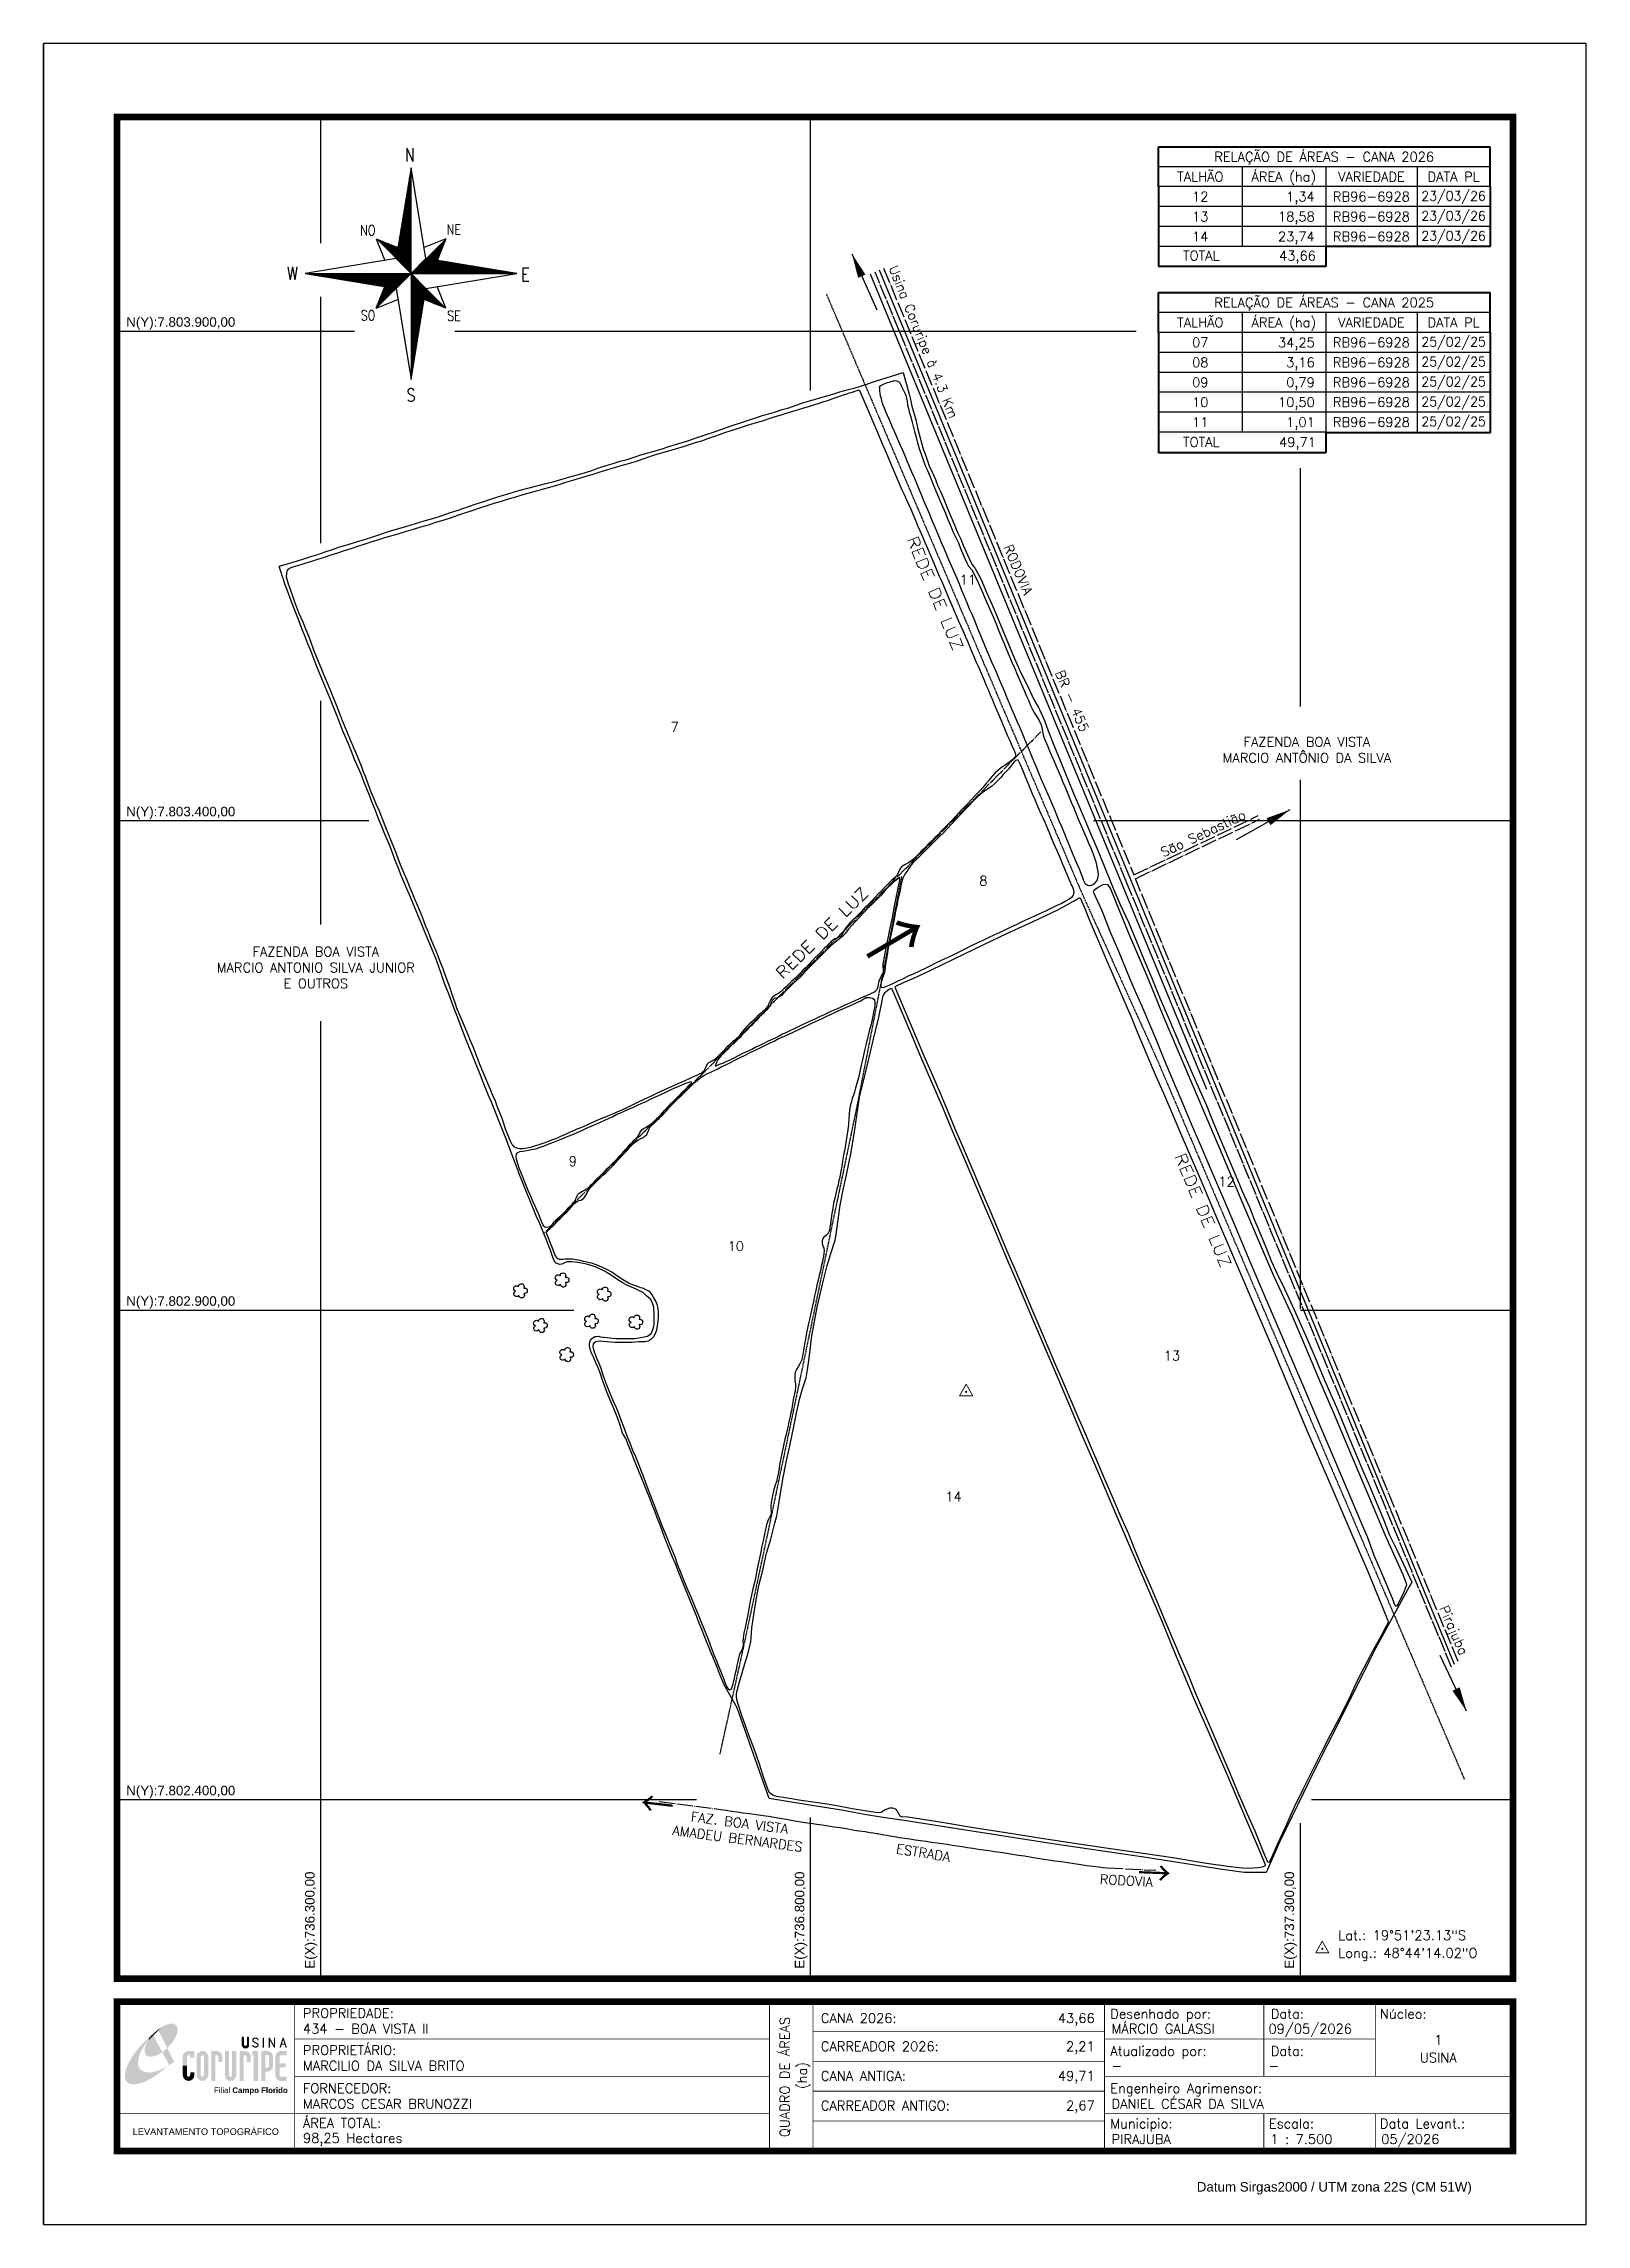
# Model space of a CAD drawing. Extents: x 736017 to 737592, y 7801966 to 7804194.
import ezdxf
from ezdxf.enums import TextEntityAlignment as Align

# ---------------------------------------------------------------- set-up
doc = ezdxf.new("R2010")
doc.units = 0
for name, pattern in [('CERCA', [18.8, 16, -1.4, 0, -1.4]), ('CERCA_VIVA', [18.8, 16, -1.4, 0, -1.4]), ('CONTINUO', [0]), ('LIN0', [0]), ('PHANTOM', [2.5, 1.25, -0.25, 0.25, -0.25, 0.25, -0.25]), ('TRACEJADO', [17.4, 16, -1.4])]:
    doc.linetypes.add(name, pattern=pattern)
for name, color, linetype, lineweight in [('0114000434', 1, 'Continuous', 25), ('0114000434007', 5, 'Continuous', 25), ('0114000434008', 5, 'Continuous', 25), ('0114000434009', 5, 'Continuous', 25), ('0114000434010', 5, 'Continuous', 25), ('0114000434011', 5, 'Continuous', 25), ('0114000434012', 5, 'Continuous', 25), ('0114000434013', 5, 'Continuous', 25), ('0114000434014', 5, 'Continuous', 25)]:
    doc.layers.add(name, color=color, linetype=linetype, lineweight=lineweight)
for name, color, linetype in [('_SIMBOLO ARVORE', 118, 'Continuous'), ('ESTRADA', 1, 'Continuous'), ('MALHA', 8, 'Continuous'), ('MARGEM', 5, 'Continuous'), ('QUADRO_DE_AREAS_CANA_2023', 7, 'Continuous'), ('QUADRO_DE_AREAS_CANA_ANTIGA', 7, 'Continuous'), ('REDE_DE_LUZ', 6, 'Continuous'), ('RODOVIA', 1, 'Continuous'), ('SETA_NORTE', 3, 'Continuous'), ('TEXTO', 7, 'Continuous'), ('TEXTO CONFRONTANTES', 7, 'Continuous'), ('TEXTO_DIVERSOS', 7, 'Continuous'), ('TEXTO_NUN_TAL', 7, 'Continuous')]:
    doc.layers.add(name, color=color, linetype=linetype)
doc.styles.add('ARIAL', font='arial.ttf')
doc.styles.add('marcelo', font='arial.ttf')
doc.styles.add('ROMANS', font='romans')
doc.styles.add('Simplex', font='simplex.shx')
doc.styles.get("Standard").update_dxf_attribs({"font": 'arial.ttf'})
doc.dimstyles.new('ISO-25', dxfattribs={"dimtxt": 2.5, "dimasz": 2.5, "dimexe": 1.25, "dimexo": 0.625, "dimtad": 1, "dimtxsty": 'Standard', "dimcen": 2.5, "dimadec": 0, "dimazin": 0, "dimtfac": 1, "dimtmove": 0, "dimatfit": 3, "dimfxl": 1, "dimarcsym": 0})

msp = doc.modelspace()

# ---------------------------------------------------------------- texts
at = {"layer": 'MALHA'}
for s, p in [('N(Y):7.803.900,00', (736101.7, 7803901.5)), ('N(Y):7.803.400,00', (736101.7, 7803401.5)), ('N(Y):7.802.900,00', (736101.7, 7802901.5)), ('N(Y):7.802.400,00', (736101.7, 7802401.5))]:
    msp.add_text(s, height=9.75, dxfattribs=at).set_placement(p, align=Align.BOTTOM_LEFT)
for s, p in [('E(X):736.300,00', (736296.9, 7802227.4)), ('E(X):736.800,00', (736796.9, 7802227.4)), ('E(X):737.300,00', (737296.9, 7802227.4))]:
    msp.add_text(s, height=9.75, rotation=90, dxfattribs=at).set_placement(p, align=Align.BOTTOM_LEFT)
at = {"layer": 'MARGEM', "color": 7, "linetype": 'Continuous', "lineweight": 9}
for s, style, p in [('PROPRIEDADE:', 'Simplex', (736282.1, 7802186.8)), ('Desenhado por:', 'Simplex', (737106.3, 7802186.1)), ('Data:', 'Simplex', (737270.2, 7802186.1)), ('Núcleo:', 'Simplex', (737381.6, 7802186.1)), ('PROPRIETÁRIO:', 'Simplex', (736282.1, 7802149)), ('Atualizado por:', 'Simplex', (737106.3, 7802148.1)), ('Data:', 'Simplex', (737270.2, 7802148.1)), ('FORNECEDOR:', 'Simplex', (736282.1, 7802110.1)), ('Engenheiro Agrimensor:', 'Simplex', (737106.3, 7802110.1)), ('ÁREA TOTAL:', 'Simplex', (736282.1, 7802074.6)), ('Municipio:', 'Simplex', (737106.3, 7802074)), ('Escala:', 'Simplex', (737268.3, 7802074)), ('Data Levant.:', 'Simplex', (737381.6, 7802074)), ('Datum Sirgas2000 / UTM zona 22S (CM 51W)', 'marcelo', (737194.6, 7802009.4))]:
    msp.add_text(s, height=9.75, dxfattribs=dict(at, style=style)).set_placement(p, align=Align.TOP_LEFT)
at = {"layer": 'MARGEM', "color": 7, "linetype": 'Continuous', "style": 'Simplex'}
for s, p in [('QUADRO DE ÁREAS', (736773.9, 7802116.7)), ('(ha)', (736791.7, 7802118.2))]:
    msp.add_text(s, height=9.75, rotation=90, dxfattribs=at).set_placement(p, align=Align.MIDDLE_CENTER)
for s, p in [('CANA 2026:', (736810.8, 7802181.7)), ('434 - BOA VISTA II', (736282.1, 7802170.9)), ('MÁRCIO GALASSI', (737107.6, 7802170.9)), ('09/05/2026', (737267.8, 7802170.9)), ('MARCILIO DA SILVA BRITO', (736282.1, 7802133.1)), ('CARREADOR 2026:', (736810.8, 7802152.9)), ('CANA ANTIGA:', (736810.8, 7802122.7)), ('-', (737107.6, 7802133.1)), ('-', (737267.8, 7802133.1)), ('MARCOS CESAR BRUNOZZI', (736282.1, 7802094.2)), ('CARREADOR ANTIGO:', (736810.8, 7802092.4)), ('DANIEL CÉSAR DA SILVA', (737107.6, 7802094.2)), ('98,25 Hectares', (736282.1, 7802059.2)), ('PIRAJUBA', (737107.6, 7802058.1)), ('1 : 7.500', (737269.6, 7802058.1)), ('05/2026', (737382.9, 7802058.1))]:
    msp.add_text(s, height=9.75, dxfattribs=at).set_placement(p, align=Align.TOP_LEFT)
for s, p in [('43,66', (737090.4, 7802181.7)), ('2,21', (737090.4, 7802152.9)), ('49,71', (737090.4, 7802122.7)), ('2,67', (737090.4, 7802092.4))]:
    msp.add_text(s, height=9.75, dxfattribs=at).set_placement(p, align=Align.TOP_RIGHT)
for s, p in [('1', (737441.2, 7802154.5)), ('USINA', (737441.2, 7802136.5))]:
    msp.add_text(s, height=9.75, dxfattribs=at).set_placement(p, align=Align.MIDDLE_CENTER)
at = {"layer": 'MARGEM', "color": 7, "linetype": 'ByBlock'}
msp.add_text('LEVANTAMENTO TOPOGRÁFICO', height=6.75, dxfattribs=at).set_placement((736182.9, 7802060.9), align=Align.MIDDLE_CENTER)
at = {"layer": 'QUADRO_DE_AREAS_CANA_2023', "linetype": 'Continuous', "style": 'Simplex'}
for s, p in [('RELAÇÃO DE ÁREAS - CANA 2026', (737324.7, 7804078.1)), ('TALHÃO', (737198.2, 7804057.7)), ('ÁREA (ha)', (737283.5, 7804057.7)), ('VARIEDADE', (737372.9, 7804057.7)), ('DATA PL', (737456.8, 7804057.7)), ('12', (737198.2, 7804037.4)), ('RB96-6928', (737372.9, 7804037.4)), ('13', (737198.2, 7804017)), ('RB96-6928', (737372.9, 7804017)), ('TOTAL', (737199.2, 7803977.1)), ('14', (737198.2, 7803996.7)), ('RB96-6928', (737372.9, 7803996.7)), ('RELAÇÃO DE ÁREAS - CANA 2025', (737324.7, 7803929.2)), ('TALHÃO', (737198.2, 7803908.8)), ('ÁREA (ha)', (737283.5, 7803908.8)), ('VARIEDADE', (737372.9, 7803908.8)), ('DATA PL', (737456.8, 7803908.8)), ('07', (737198.2, 7803888.5)), ('RB96-6928', (737372.9, 7803888.5)), ('08', (737198.2, 7803868.1)), ('RB96-6928', (737372.9, 7803868.1)), ('09', (737198.2, 7803847.7)), ('RB96-6928', (737372.9, 7803847.7)), ('10', (737198.2, 7803827.4)), ('RB96-6928', (737372.9, 7803827.4)), ('11', (737198.2, 7803807)), ('RB96-6928', (737372.9, 7803807)), ('TOTAL', (737199.2, 7803786.7))]:
    msp.add_text(s, height=9.75, dxfattribs=at).set_placement(p, align=Align.MIDDLE_CENTER)
for s, p in [('1,34', (737315.1, 7804032.5)), ('18,58', (737315.1, 7804012.1)), ('23,74', (737315.1, 7803991.8)), ('43,66', (737316.2, 7803972.1)), ('34,25', (737315.1, 7803883.5)), ('3,16', (737315.1, 7803863.2)), ('0,79', (737315.1, 7803842.8)), ('10,50', (737315.1, 7803822.5)), ('1,01', (737315.1, 7803802.1)), ('49,71', (737316.2, 7803781.7))]:
    msp.add_text(s, height=9.75, dxfattribs=at).set_placement(p, align=Align.RIGHT)
at = {"layer": 'QUADRO_DE_AREAS_CANA_2023', "linetype": 'Continuous', "style": 'Simplex', "width": 0.96}
for s, p in [('23/03/26', (737456.8, 7804038.1)), ('23/03/26', (737456.8, 7804017.7)), ('23/03/26', (737456.8, 7803997.3)), ('25/02/25', (737456.8, 7803889.1)), ('25/02/25', (737456.8, 7803868.8)), ('25/02/25', (737456.8, 7803848.4)), ('25/02/25', (737456.8, 7803828)), ('25/02/25', (737456.8, 7803807.7))]:
    msp.add_text(s, height=9.75, dxfattribs=at).set_placement(p, align=Align.MIDDLE_CENTER)
at = {"layer": 'REDE_DE_LUZ', "style": 'Simplex'}
for rotation, width, p, p2 in [(292.548, 1.011042, (736898.3, 7803687.7, -562.1), (736953.4, 7803555.1, -562.1)), (44.5365, 1.010159, (736771.7, 7803237.5, -562.1), (736874, 7803338.1, -562.1)), (292.548, 1.011042, (737171.8, 7803057.4, -562.1), (737226.9, 7802924.7, -562.1))]:
    msp.add_text('REDE DE LUZ  ', height=11.7, rotation=rotation, dxfattribs=dict(at, width=width)).set_placement(p, p2, align=Align.FIT)
at = {"layer": 'TEXTO', "linetype": 'ByBlock', "style": 'Simplex'}
for s, p in [('Lat.: 19°51\'23.13"S', (737339.1, 7802256.6, 492.6)), ('Long.: 48°44\'14.02"O', (737339.1, 7802238.5, 492.6))]:
    msp.add_text(s, height=9.75, dxfattribs=at).set_placement(p)
at = {"layer": 'TEXTO CONFRONTANTES', "linetype": 'Continuous', "char_height": 9.75, "attachment_point": 5, "style": 'Simplex'}
for s, insert, width in [('FAZENDA BOA VISTA\\PMARCIO ANTÔNIO DA SILVA', (737307, 7803472.3, -460.2), 210.302), ('FAZENDA BOA VISTA\\PMARCIO ANTONIO SILVA JUNIOR E OUTROS', (736295.2, 7803249.9, -460.2), 232.079)]:
    msp.add_mtext(s, dxfattribs=dict(at, insert=insert, width=width))
at = {"layer": 'TEXTO_DIVERSOS', "linetype": 'Continuous', "style": 'Simplex'}
for s, rotation, p in [('Usina Coruripe à 4.3 Km', 291.9828, (736879.9, 7803964.6)), ('RODOVIA', 293, (736997.1, 7803679.6)), ('BR - 455', 293, (737049.8, 7803551.2)), ('São Sebastião', 25.2553, (737160.6, 7803362.5)), ('Pirajuba', 293.2159, (737442.1, 7802595.7)), ('ESTRADA', 351, (736887.2, 7802345.2)), ('RODOVIA', 357, (737095.4, 7802313.9))]:
    msp.add_text(s, height=9.75, rotation=rotation, dxfattribs=at).set_placement(p)
at = {"layer": 'TEXTO_DIVERSOS', "linetype": 'Continuous', "attachment_point": 5, "style": 'Simplex'}
for s, insert, char_height, width, rotation in [('{\\fSimSun|b0|i0|c134|p2;→}', (736644, 7802396), 25, 60.205, 173.3634), ('FAZ. BOA VISTA AMADEU BERNARDES', (736726.8, 7802368.3, -460.2), 9.75, 167.389, 352.6192), ('{\\fSimSun|b0|i0|c134|p2;→}', (737151.3, 7802324.9), 25, 60.205, 357.8362)]:
    msp.add_mtext(s, dxfattribs=dict(at, insert=insert, char_height=char_height, width=width, rotation=rotation))
at = {"layer": 'TEXTO_NUN_TAL', "linetype": 'Continuous', "style": 'Simplex'}
for s, p in [('11', (736952.7, 7803641.2)), ('7', (736657.5, 7803490.7)), ('8', (736972.6, 7803333.7)), ('9', (736553.4, 7803047.2)), ('12', (737216.6, 7803026.4, -562.1)), ('10', (736715.6, 7802960.5)), ('13', (737160.9, 7802848.7, -562.1)), ('14', (736938, 7802704.6, -562.1))]:
    msp.add_text(s, height=9.75, dxfattribs=at).set_placement(p)
at = {"layer": 'TEXTO_NUN_TAL', "linetype": 'Continuous', "insert": (736885.7, 7803276.5), "char_height": 50, "width": 60.205, "attachment_point": 5, "rotation": 30.6972, "style": 'Simplex'}
msp.add_mtext('{\\fSimSun|b0|i0|c134|p2;→}', dxfattribs=at)

# ---------------------------------------------------------------- blocks, each defined once
blk = doc.blocks.new('A$C309442C0')
at = {"layer": 'SETA_NORTE', "linetype": 'Continuous'}
h = blk.add_hatch(dxfattribs=at)
h.set_pattern_fill('ANSI31', color=256, scale=0.1375, angle=-90, style=0)
h.set_pattern_definition([(315, (-215853.3434, 13873.16845), (0.3086963042, 0.3086963042), [])])
h.paths.add_polyline_path([(73.5, 97.4), (74.7, 104.9), (60, 110.8)])
h = blk.add_hatch(dxfattribs=at)
h.set_pattern_fill('ANSI31', color=256, scale=0.1375, angle=180, style=0)
h.set_pattern_definition([(225, (13869.59828, 216024.21475), (0.3086963042, -0.3086963042), [])])
h.paths.add_polyline_path([(93.8, 97.4), (101.4, 96.2), (107.3, 110.8)])
h = blk.add_hatch(dxfattribs=at)
h.set_pattern_fill('ANSI31', color=256, scale=0.1375, style=0)
h.set_pattern_definition([(45, (-13702.2971, -215849.77324), (-0.3086963042, 0.3086963042), [])])
h.paths.add_polyline_path([(73.5, 77), (65.9, 78.3), (60, 63.6)])
h = blk.add_hatch(dxfattribs=at)
h.set_pattern_fill('ANSI31', color=256, scale=0.1375, angle=90, style=0)
h.set_pattern_definition([(135, (216020.6446, -13698.72693), (-0.3086963042, -0.3086963042), [])])
h.paths.add_polyline_path([(93.8, 77), (92.6, 69.5), (107.3, 63.6)])
for p, q in [((81.6, 146.8), (83.7, 148.9)), ((81.7, 147.6), (83.7, 149.5)), ((81.8, 148.3), (83.7, 150.1)), ((82, 149.1), (83.7, 150.8)), ((82.1, 149.9), (83.7, 151.4)), ((82.2, 150.6), (83.7, 152.1)), ((82.3, 151.4), (83.7, 152.7)), ((82.5, 152.2), (83.7, 153.3)), ((82.6, 152.9), (83.7, 154)), ((82.7, 153.7), (83.7, 154.6)), ((82.9, 154.4), (83.7, 155.2)), ((83, 155.2), (83.7, 155.9)), ((83.1, 156), (83.7, 156.5)), ((83.2, 156.7), (83.7, 157.2)), ((83.4, 157.5), (83.7, 157.8)), ((83.5, 158.3), (83.7, 158.4)), ((83.6, 159), (83.7, 159.1)), ((78.7, 129.3), (83.7, 134.2)), ((78.8, 130), (83.7, 134.9)), ((79, 130.8), (83.7, 135.5)), ((79.1, 131.6), (83.7, 136.1)), ((79.2, 132.3), (83.7, 136.8)), ((79.3, 133.1), (83.7, 137.4)), ((79.5, 133.8), (83.7, 138)), ((79.6, 134.6), (83.7, 138.7)), ((79.7, 135.4), (83.7, 139.3)), ((79.8, 136.1), (83.7, 140)), ((80, 136.9), (83.7, 140.6)), ((80.1, 137.7), (83.7, 141.2)), ((80.2, 138.4), (83.7, 141.9)), ((80.3, 139.2), (83.7, 142.5)), ((80.5, 139.9), (83.7, 143.1)), ((80.6, 140.7), (83.7, 143.8)), ((80.7, 141.5), (83.7, 144.4)), ((80.8, 142.2), (83.7, 145)), ((81, 143), (83.7, 145.7)), ((81.1, 143.8), (83.7, 146.3)), ((81.2, 144.5), (83.7, 147)), ((81.3, 145.3), (83.7, 147.6)), ((81.5, 146.1), (83.7, 148.2)), ((75.7, 111), (83.7, 118.9)), ((75.8, 111.7), (83.7, 119.6)), ((75.9, 112.5), (83.7, 120.2)), ((76.1, 113.3), (83.7, 120.8)), ((76.2, 114), (83.7, 121.5)), ((76.3, 114.8), (83.7, 122.1)), ((76.4, 115.5), (83.7, 122.8)), ((76.6, 116.3), (83.7, 123.4)), ((76.7, 117.1), (83.7, 124)), ((76.8, 117.8), (83.7, 124.7)), ((76.9, 118.6), (83.7, 125.3)), ((77.1, 119.4), (83.7, 125.9)), ((77.2, 120.1), (83.7, 126.6)), ((77.3, 120.9), (83.7, 127.2)), ((77.4, 121.6), (83.7, 127.8)), ((77.6, 122.4), (83.7, 128.5)), ((77.7, 123.2), (83.7, 129.1)), ((77.8, 123.9), (83.7, 129.8)), ((78, 124.7), (83.7, 130.4)), ((78.1, 125.5), (83.7, 131)), ((78.2, 126.2), (83.7, 131.7)), ((78.3, 127), (83.7, 132.3)), ((78.5, 127.7), (83.7, 132.9)), ((78.6, 128.5), (83.7, 133.6)), ((60, 110.8), (74.7, 104.9)), ((60, 110.8), (65.9, 96.2)), ((73.5, 97.3), (83.7, 107.5)), ((73.6, 98), (83.7, 108.1)), ((73.7, 98.8), (83.7, 108.7)), ((73.8, 99.5), (83.7, 109.4)), ((73.8, 97), (83.7, 106.8)), ((73.9, 100.3), (83.7, 110)), ((74.1, 101.1), (83.7, 110.6)), ((74.2, 101.8), (83.7, 111.3)), ((74.2, 96.7), (83.7, 106.2)), ((74.3, 102.6), (83.7, 111.9)), ((74.4, 103.3), (83.7, 112.6)), ((74.5, 96.4), (83.7, 105.6)), ((74.6, 104.1), (83.7, 113.2)), ((74.7, 104.9), (83.7, 113.8)), ((74.8, 105.6), (83.7, 114.5)), ((74.8, 96.1), (83.7, 104.9)), ((74.9, 106.4), (83.7, 115.1)), ((75.1, 107.2), (83.7, 115.7)), ((75.1, 95.7), (83.7, 104.3)), ((75.2, 107.9), (83.7, 116.4)), ((75.3, 108.7), (83.7, 117)), ((75.4, 109.4), (83.7, 117.7)), ((75.6, 110.2), (83.7, 118.3)), ((107.3, 110.8), (92.6, 104.9)), ((107.3, 110.8), (101.4, 96.2)), ((75.4, 95.4), (83.7, 103.6)), ((75.8, 95.1), (83.7, 103)), ((76.1, 94.8), (83.7, 102.4)), ((76.4, 94.5), (83.7, 101.7)), ((76.7, 94.2), (83.7, 101.1)), ((77, 93.8), (83.7, 100.5)), ((77.4, 93.5), (83.7, 99.8)), ((77.7, 93.2), (83.7, 99.2)), ((78, 92.9), (83.7, 98.5)), ((78.3, 92.6), (83.7, 97.9)), ((78.6, 92.2), (83.7, 97.3)), ((78.9, 91.9), (83.7, 96.6)), ((79.3, 91.6), (83.7, 96)), ((79.6, 91.3), (83.7, 95.4)), ((79.9, 91), (83.7, 94.7)), ((80.2, 90.7), (83.7, 94.1)), ((80.5, 90.3), (83.7, 93.4)), ((80.9, 90), (83.7, 92.8)), ((81.2, 89.7), (83.7, 92.2)), ((81.5, 89.4), (83.7, 91.5)), ((81.8, 89.1), (83.7, 90.9)), ((82.1, 88.7), (83.7, 90.3)), ((82.4, 88.4), (83.7, 89.6)), ((83.8, 87.2), (94, 97.4)), ((84.4, 87.2), (94.5, 97.3)), ((85.1, 87.2), (95.1, 97.2)), ((85.7, 87.2), (95.6, 97.1)), ((86.3, 87.2), (96.2, 97)), ((87, 87.2), (96.7, 96.9)), ((87.6, 87.2), (97.2, 96.9)), ((88.3, 87.2), (97.8, 96.8)), ((88.9, 87.2), (98.3, 96.7)), ((89.5, 87.2), (98.9, 96.6)), ((90.2, 87.2), (99.4, 96.5)), ((90.8, 87.2), (100, 96.4)), ((91.4, 87.2), (100.5, 96.3)), ((92.1, 87.2), (101.1, 96.2)), ((92.7, 87.2), (101.6, 96.1)), ((93.4, 87.2), (102.2, 96)), ((94, 87.2), (102.7, 96)), ((94.6, 87.2), (103.3, 95.9)), ((95.3, 87.2), (103.8, 95.8)), ((95.9, 87.2), (104.4, 95.7)), ((96.5, 87.2), (104.9, 95.6)), ((97.2, 87.2), (105.5, 95.5)), ((97.8, 87.2), (106, 95.4)), ((98.4, 87.2), (106.5, 95.3)), ((99.1, 87.2), (107.1, 95.2)), ((99.7, 87.2), (107.6, 95.1)), ((100.4, 87.2), (108.2, 95.1)), ((101, 87.2), (108.7, 95)), ((101.6, 87.2), (109.3, 94.9)), ((102.3, 87.2), (109.8, 94.8)), ((102.9, 87.2), (110.4, 94.7)), ((103.5, 87.2), (110.9, 94.6)), ((104.2, 87.2), (111.5, 94.5)), ((104.8, 87.2), (112, 94.4)), ((105.5, 87.2), (112.6, 94.3)), ((106.1, 87.2), (113.1, 94.2)), ((106.7, 87.2), (113.7, 94.1)), ((107.4, 87.2), (114.2, 94.1)), ((108, 87.2), (114.8, 94)), ((108.6, 87.2), (115.3, 93.9)), ((109.3, 87.2), (115.8, 93.8)), ((109.9, 87.2), (116.4, 93.7)), ((110.6, 87.2), (116.9, 93.6)), ((111.2, 87.2), (117.5, 93.5)), ((111.8, 87.2), (118, 93.4)), ((112.5, 87.2), (118.6, 93.3)), ((113.1, 87.2), (119.1, 93.2)), ((113.7, 87.2), (119.7, 93.2)), ((114.4, 87.2), (120.2, 93.1)), ((115, 87.2), (120.8, 93)), ((115.6, 87.2), (121.3, 92.9)), ((116.3, 87.2), (121.9, 92.8)), ((116.9, 87.2), (122.4, 92.7)), ((117.6, 87.2), (123, 92.6)), ((118.2, 87.2), (123.5, 92.5)), ((118.8, 87.2), (124, 92.4)), ((119.5, 87.2), (124.6, 92.3)), ((120.1, 87.2), (125.1, 92.3)), ((120.7, 87.2), (125.7, 92.2)), ((121.4, 87.2), (126.2, 92.1)), ((122, 87.2), (126.8, 92)), ((122.7, 87.2), (127.3, 91.9)), ((123.3, 87.2), (127.9, 91.8)), ((123.9, 87.2), (128.4, 91.7)), ((124.6, 87.2), (129, 91.6)), ((125.2, 87.2), (129.5, 91.5)), ((125.8, 87.2), (130.1, 91.4)), ((126.5, 87.2), (130.6, 91.4)), ((127.1, 87.2), (131.2, 91.3)), ((127.8, 87.2), (131.7, 91.2)), ((128.4, 87.2), (132.3, 91.1)), ((129, 87.2), (132.8, 91)), ((129.7, 87.2), (133.3, 90.9)), ((130.3, 87.2), (133.9, 90.8)), ((130.9, 87.2), (134.4, 90.7)), ((131.6, 87.2), (135, 90.6)), ((132.2, 87.2), (135.5, 90.5)), ((132.8, 87.2), (136.1, 90.5)), ((133.5, 87.2), (136.6, 90.4)), ((134.1, 87.2), (137.2, 90.3)), ((134.8, 87.2), (137.7, 90.2)), ((135.4, 87.2), (138.3, 90.1)), ((136, 87.2), (138.8, 90)), ((136.7, 87.2), (139.4, 89.9)), ((137.3, 87.2), (139.9, 89.8)), ((137.9, 87.2), (140.5, 89.7)), ((138.6, 87.2), (141, 89.6)), ((139.2, 87.2), (141.6, 89.6)), ((139.9, 87.2), (142.1, 89.5)), ((140.5, 87.2), (142.6, 89.4)), ((141.1, 87.2), (143.2, 89.3)), ((141.8, 87.2), (143.7, 89.2)), ((142.4, 87.2), (144.3, 89.1)), ((11.8, 87.2), (11.8, 87.2)), ((12.3, 87.1), (12.4, 87.2)), ((12.9, 87), (13.1, 87.2)), ((13.4, 86.9), (13.7, 87.2)), ((14, 86.8), (14.4, 87.2)), ((14.5, 86.7), (15, 87.2)), ((15.1, 86.6), (15.6, 87.2)), ((15.6, 86.6), (16.3, 87.2)), ((16.2, 86.5), (16.9, 87.2)), ((16.7, 86.4), (17.5, 87.2)), ((17.2, 86.3), (18.2, 87.2)), ((17.8, 86.2), (18.8, 87.2)), ((18.3, 86.1), (19.5, 87.2)), ((18.9, 86), (20.1, 87.2)), ((19.4, 85.9), (20.7, 87.2)), ((20, 85.8), (21.4, 87.2)), ((20.5, 85.7), (22, 87.2)), ((21.1, 85.7), (22.6, 87.2)), ((21.6, 85.6), (23.3, 87.2)), ((22.2, 85.5), (23.9, 87.2)), ((22.7, 85.4), (24.6, 87.2)), ((23.3, 85.3), (25.2, 87.2)), ((23.8, 85.2), (25.8, 87.2)), ((24.4, 85.1), (26.5, 87.2)), ((24.9, 85), (27.1, 87.2)), ((25.5, 84.9), (27.7, 87.2)), ((26, 84.8), (28.4, 87.2)), ((26.5, 84.8), (29, 87.2)), ((27.1, 84.7), (29.6, 87.2)), ((27.6, 84.6), (30.3, 87.2)), ((28.2, 84.5), (30.9, 87.2)), ((28.7, 84.4), (31.6, 87.2)), ((29.3, 84.3), (32.2, 87.2)), ((29.8, 84.2), (32.8, 87.2)), ((30.4, 84.1), (33.5, 87.2)), ((30.9, 84), (34.1, 87.2)), ((31.5, 83.9), (34.7, 87.2)), ((32, 83.9), (35.4, 87.2)), ((32.6, 83.8), (36, 87.2)), ((33.1, 83.7), (36.7, 87.2)), ((33.7, 83.6), (37.3, 87.2)), ((34.2, 83.5), (37.9, 87.2)), ((34.7, 83.4), (38.6, 87.2)), ((35.3, 83.3), (39.2, 87.2)), ((35.8, 83.2), (39.8, 87.2)), ((36.4, 83.1), (40.5, 87.2)), ((36.9, 83), (41.1, 87.2)), ((37.5, 83), (41.8, 87.2)), ((38, 82.9), (42.4, 87.2)), ((38.6, 82.8), (43, 87.2)), ((39.1, 82.7), (43.7, 87.2)), ((39.7, 82.6), (44.3, 87.2)), ((40.2, 82.5), (44.9, 87.2)), ((40.8, 82.4), (45.6, 87.2)), ((41.3, 82.3), (46.2, 87.2)), ((41.9, 82.2), (46.8, 87.2)), ((42.4, 82.1), (47.5, 87.2)), ((43, 82.1), (48.1, 87.2)), ((43.5, 82), (48.8, 87.2)), ((44, 81.9), (49.4, 87.2)), ((44.6, 81.8), (50, 87.2)), ((45.1, 81.7), (50.7, 87.2)), ((45.7, 81.6), (51.3, 87.2)), ((46.2, 81.5), (51.9, 87.2)), ((46.8, 81.4), (52.6, 87.2)), ((47.3, 81.3), (53.2, 87.2)), ((47.9, 81.2), (53.9, 87.2)), ((48.4, 81.2), (54.5, 87.2)), ((49, 81.1), (55.1, 87.2)), ((49.5, 81), (55.8, 87.2)), ((50.1, 80.9), (56.4, 87.2)), ((50.6, 80.8), (57, 87.2)), ((51.2, 80.7), (57.7, 87.2)), ((51.7, 80.6), (58.3, 87.2)), ((52.3, 80.5), (59, 87.2)), ((52.8, 80.4), (59.6, 87.2)), ((53.3, 80.3), (60.2, 87.2)), ((53.9, 80.3), (60.9, 87.2)), ((54.4, 80.2), (61.5, 87.2)), ((55, 80.1), (62.1, 87.2)), ((55.5, 80), (62.8, 87.2)), ((56.1, 79.9), (63.4, 87.2)), ((56.6, 79.8), (64, 87.2)), ((57.2, 79.7), (64.7, 87.2)), ((57.7, 79.6), (65.3, 87.2)), ((58.3, 79.5), (66, 87.2)), ((58.8, 79.4), (66.6, 87.2)), ((59.4, 79.4), (67.2, 87.2)), ((59.9, 79.3), (67.9, 87.2)), ((83.7, 87.2), (60, 63.6)), ((60, 63.6), (65.9, 78.3)), ((60.5, 79.2), (68.5, 87.2)), ((61, 79.1), (69.1, 87.2)), ((61.5, 79), (69.8, 87.2)), ((62.1, 78.9), (70.4, 87.2)), ((62.6, 78.8), (71.1, 87.2)), ((63.2, 78.7), (71.7, 87.2)), ((63.7, 78.6), (72.3, 87.2)), ((64.3, 78.5), (73, 87.2)), ((64.8, 78.4), (73.6, 87.2)), ((65.4, 78.4), (74.2, 87.2)), ((65.9, 78.3), (74.9, 87.2)), ((66.5, 78.2), (75.5, 87.2)), ((67, 78.1), (76.2, 87.2)), ((67.6, 78), (76.8, 87.2)), ((68.1, 77.9), (77.4, 87.2)), ((68.7, 77.8), (78.1, 87.2)), ((69.2, 77.7), (78.7, 87.2)), ((69.8, 77.6), (79.3, 87.2)), ((70.3, 77.5), (80, 87.2)), ((70.8, 77.5), (80.6, 87.2)), ((71.4, 77.4), (81.2, 87.2)), ((71.9, 77.3), (81.9, 87.2)), ((72.5, 77.2), (82.5, 87.2)), ((73, 77.1), (83.2, 87.2)), ((82.8, 88.1), (83.7, 89)), ((83.1, 87.8), (83.7, 88.4)), ((83.4, 87.5), (83.7, 87.7)), ((83.7, 87.1), (83.7, 87.1)), ((83.7, 86.4), (84, 86.8)), ((83.7, 85.8), (84.4, 86.5)), ((83.7, 85.2), (84.7, 86.2)), ((83.7, 84.5), (85, 85.9)), ((83.7, 83.9), (85.3, 85.6)), ((83.7, 83.3), (85.6, 85.2)), ((83.7, 82.6), (86, 84.9)), ((83.7, 82), (86.3, 84.6)), ((83.7, 81.3), (86.6, 84.3)), ((83.7, 80.7), (86.9, 84)), ((83.7, 80.1), (87.2, 83.6)), ((83.7, 79.4), (87.5, 83.3)), ((83.7, 78.8), (87.9, 83)), ((83.7, 78.2), (88.2, 82.7)), ((83.7, 77.5), (88.5, 82.4)), ((83.7, 76.9), (88.8, 82.1)), ((83.7, 76.2), (89.1, 81.7)), ((83.7, 75.6), (89.5, 81.4)), ((83.7, 75), (89.8, 81.1)), ((83.7, 74.3), (90.1, 80.8)), ((83.7, 73.7), (90.4, 80.5)), ((83.7, 73.1), (90.7, 80.1)), ((83.7, 72.4), (91, 79.8)), ((83.7, 71.8), (91.4, 79.5)), ((83.7, 71.2), (91.7, 79.2)), ((83.7, 70.5), (92, 78.9)), ((83.7, 69.9), (92.3, 78.5)), ((83.7, 69.2), (92.6, 78.2)), ((83.7, 68.6), (93, 77.9)), ((83.7, 68), (93.3, 77.6)), ((83.7, 67.3), (93.6, 77.3)), ((83.7, 66.7), (93.8, 76.9)), ((83.7, 66.1), (93.7, 76.1)), ((83.7, 65.4), (93.6, 75.3)), ((83.7, 64.8), (93.4, 74.6)), ((107.3, 63.6), (101.4, 78.3)), ((143, 87.2), (144.8, 89)), ((143.7, 87.2), (145.4, 88.9)), ((144.3, 87.2), (145.9, 88.8)), ((144.9, 87.2), (146.5, 88.7)), ((145.6, 87.2), (147, 88.7)), ((146.2, 87.2), (147.6, 88.6)), ((146.9, 87.2), (148.1, 88.5)), ((147.5, 87.2), (148.7, 88.4)), ((148.1, 87.2), (149.2, 88.3)), ((148.8, 87.2), (149.8, 88.2)), ((149.4, 87.2), (150.3, 88.1)), ((150, 87.2), (150.8, 88)), ((150.7, 87.2), (151.4, 87.9)), ((151.3, 87.2), (151.9, 87.8)), ((152, 87.2), (152.5, 87.8)), ((152.6, 87.2), (153, 87.7)), ((153.2, 87.2), (153.6, 87.6)), ((153.9, 87.2), (154.1, 87.5)), ((154.5, 87.2), (154.7, 87.4)), ((155.1, 87.2), (155.2, 87.3)), ((60, 63.6), (74.7, 69.5)), ((83.7, 64.1), (93.3, 73.8)), ((83.7, 63.5), (93.2, 73)), ((83.7, 62.9), (93.1, 72.3)), ((83.7, 62.2), (92.9, 71.5)), ((83.7, 61.6), (92.8, 70.8)), ((83.7, 61), (92.7, 70)), ((83.7, 60.3), (92.6, 69.2)), ((83.7, 59.7), (92.4, 68.5)), ((83.7, 59), (92.3, 67.7)), ((83.7, 58.4), (92.2, 66.9)), ((83.7, 57.8), (92.1, 66.2)), ((83.7, 57.1), (91.9, 65.4)), ((83.7, 56.5), (91.8, 64.7)), ((83.7, 55.9), (91.7, 63.9)), ((83.7, 55.2), (91.6, 63.1)), ((83.7, 54.6), (91.4, 62.4)), ((83.7, 54), (91.3, 61.6)), ((83.7, 53.3), (91.2, 60.8)), ((83.7, 52.7), (91.1, 60.1)), ((107.3, 63.6), (92.6, 69.5)), ((83.7, 52), (90.9, 59.3)), ((83.7, 51.4), (90.8, 58.6)), ((83.7, 50.8), (90.7, 57.8)), ((83.7, 50.1), (90.5, 57)), ((83.7, 49.5), (90.4, 56.3)), ((83.7, 48.9), (90.3, 55.5)), ((83.7, 48.2), (90.2, 54.7)), ((83.7, 47.6), (90, 54)), ((83.7, 46.9), (89.9, 53.2)), ((83.7, 46.3), (89.8, 52.5)), ((83.7, 45.7), (89.7, 51.7)), ((83.7, 45), (89.5, 50.9)), ((83.7, 44.4), (89.4, 50.2)), ((83.7, 43.8), (89.3, 49.4)), ((83.7, 43.1), (89.2, 48.6)), ((83.7, 42.5), (89, 47.9)), ((83.7, 41.8), (88.9, 47.1)), ((83.7, 41.2), (88.8, 46.3)), ((83.7, 40.6), (88.7, 45.6)), ((83.7, 39.9), (88.5, 44.8)), ((83.7, 39.3), (88.4, 44.1)), ((83.7, 38.7), (88.3, 43.3)), ((83.7, 38), (88.2, 42.5)), ((83.7, 37.4), (88, 41.8)), ((83.7, 36.8), (87.9, 41)), ((83.7, 36.1), (87.8, 40.2)), ((83.7, 35.5), (87.7, 39.5)), ((83.7, 34.8), (87.5, 38.7)), ((83.7, 34.2), (87.4, 38)), ((83.7, 33.6), (87.3, 37.2)), ((83.7, 32.9), (87.2, 36.4)), ((83.7, 32.3), (87, 35.7)), ((83.7, 31.7), (86.9, 34.9)), ((83.7, 31), (86.8, 34.1)), ((83.7, 30.4), (86.7, 33.4)), ((83.7, 29.7), (86.5, 32.6)), ((83.7, 29.1), (86.4, 31.9)), ((83.7, 28.5), (86.3, 31.1)), ((83.7, 27.8), (86.2, 30.3)), ((83.7, 27.2), (86, 29.6)), ((83.7, 26.6), (85.9, 28.8)), ((83.7, 25.9), (85.8, 28)), ((83.7, 25.3), (85.6, 27.3)), ((83.7, 24.6), (85.5, 26.5)), ((83.7, 24), (85.4, 25.8)), ((83.7, 23.4), (85.3, 25)), ((83.7, 22.7), (85.1, 24.2)), ((83.7, 22.1), (85, 23.5)), ((83.7, 21.5), (84.9, 22.7)), ((83.7, 20.8), (84.8, 21.9)), ((83.7, 20.2), (84.6, 21.2)), ((83.7, 19.6), (84.5, 20.4)), ((83.7, 18.9), (84.4, 19.7)), ((83.7, 18.3), (84.3, 18.9)), ((83.7, 17.6), (84.1, 18.1)), ((83.7, 17), (84, 17.4)), ((83.7, 16.4), (83.9, 16.6)), ((83.7, 15.7), (83.8, 15.8))]:
    blk.add_line(p, q, dxfattribs=at)
blk.add_lwpolyline([(93.8, 77), (155.7, 87.2), (93.8, 97.4), (83.7, 159.3), (73.5, 97.4), (11.6, 87.2), (73.5, 77), (83.7, 15.1)], close=True, dxfattribs=at)
for points in [[(83.7, 87.2), (83.7, 159.3)], [(83.7, 87.2), (73.5, 97.4)], [(83.7, 87.2), (93.8, 97.4)], [(11.6, 87.2), (155.7, 87.2)], [(83.7, 87.2), (73.5, 77)], [(83.7, 87.2), (93.8, 77)], [(83.7, 87.2), (83.7, 15.1)]]:
    blk.add_lwpolyline(points, dxfattribs=at)
at = {"layer": 'SETA_NORTE', "color": 7, "lineweight": 30, "style": 'ROMANS', "width": 0.8}
for s, height, p in [('N ', 8.94, (79.5, 163.6)), ('NO', 6.88, (49.1, 113.2)), ('NE', 6.87, (108, 113.7)), ('W', 8.94, (-0.7, 82.9)), ('E', 8.94, (158.6, 82.1)), ('SO', 6.88, (49.5, 55.3)), ('SE', 6.87, (108.3, 55)), ('S', 8.94, (80.6, 0))]:
    blk.add_text(s, height=height, dxfattribs=at).set_placement(p)
blk = doc.blocks.new('A$C78F83FB3')
at = {"layer": 'MARGEM'}
h = blk.add_hatch(color=20, dxfattribs=at)
edge = h.paths.add_edge_path()
edge.add_ellipse((19.49, 23.77), major_axis=(-6.68, -6.67), ratio=0.469426, start_angle=292.73277, end_angle=601.25787)
edge.add_ellipse((22.83, 22.05), major_axis=(12.64, 11.29), ratio=0.457614, start_angle=79.90686, end_angle=107.91393)
edge = h.paths.add_edge_path()
edge.add_ellipse((18.28, 18.7), major_axis=(13.95, 13.59), ratio=0.386848, start_angle=63.96117, end_angle=264.59932)
edge.add_ellipse((22.83, 22.05), major_axis=(12.64, 11.29), ratio=0.457614, start_angle=107.91393, end_angle=245.11815, ccw=False)
edge.add_ellipse((19.49, 23.77), major_axis=(-6.68, -6.67), ratio=0.469426, start_angle=241.25787, end_angle=292.73277, ccw=False)
for color, points in [(20, [(15.46, 26.12), (14.17, 24.81), (14.06, 24.24), (14.39, 23.97), (14.67, 24.54), (19.47, 29.32), (18.48, 28.66), (17.31, 27.78)]), (7, [(58.42, 24.9), (57.9, 24.9), (57.9, 21.73, -0.414214), (57.15, 20.98), (56.84, 20.98, -0.414214), (56.09, 21.73), (56.09, 24.9), (55.57, 24.9), (55.57, 21.73, 0.414214), (56.84, 20.46), (57.15, 20.46, 0.414214), (58.42, 21.73)]), (7, [(61.7, 24.9), (61.23, 24.9, 0.396318), (60.04, 23.78), (60.04, 23.72, 0.151912), (60.39, 22.97), (60.46, 22.92), (62.18, 22), (62.85, 21.83, 0.12407), (62.51, 22.42), (60.75, 23.36, -0.13192), (60.56, 23.77, -0.385578), (61.23, 24.37), (61.7, 24.37, -0.414214), (62.37, 23.7), (62.89, 23.7, 0.414214)]), (7, [(62.37, 23.7), (62.89, 23.7, 0.414214), (61.7, 24.9), (61.23, 24.9, 0.396318), (60.04, 23.78), (60.04, 23.72, 0.151912), (60.39, 22.97), (60.46, 22.92), (62.18, 22), (62.18, 22, -0.131921), (62.37, 21.59, -0.385578), (61.7, 20.98), (61.23, 20.98, -0.414214), (60.56, 21.65), (60.04, 21.65, 0.414214), (61.23, 20.46), (61.7, 20.46, 0.402546), (62.89, 21.61, 0.165292), (62.51, 22.42), (60.75, 23.36, -0.13192), (60.56, 23.77, -0.385578), (61.23, 24.37), (61.7, 24.37, -0.414214)]), (7, [(30.97, 12.46), (29.13, 12.46), (29.13, 8.21, 1), (34.29, 8.21), (34.29, 9.41), (32.45, 9.41), (32.45, 8.21, -1), (30.97, 8.21)])]:
    blk.add_hatch(color=color, dxfattribs=at).paths.add_polyline_path(points)
h = blk.add_hatch(color=7, dxfattribs=at)
h.paths.add_polyline_path([(65.24, 24.9), (64.72, 24.9), (64.72, 20.46), (65.24, 20.46)])
h.paths.add_polyline_path([(67.38, 20.46), (67.9, 20.46), (67.9, 23.74), (69.74, 20.46), (70.23, 20.46), (70.23, 24.9), (69.71, 24.9), (69.71, 21.58), (67.85, 24.9), (67.38, 24.9)])
h.paths.add_polyline_path([(72.17, 20.46), (72.72, 20.46), (73.14, 21.73), (74.49, 21.73), (74.9, 20.46), (75.45, 20.46), (74, 24.9), (73.62, 24.9)])
h.paths.add_polyline_path([(73.81, 23.8), (74.32, 22.25), (73.31, 22.25)], flags=16)
h = blk.add_hatch(color=7, dxfattribs=at)
h.paths.add_polyline_path([(31.71, 18.93, 0.414214), (29.13, 16.35), (29.13, 12.46), (30.97, 12.46), (30.97, 16.35, -0.414214), (31.71, 17.09), (32.45, 17.09), (32.45, 16.02), (34.29, 16.02), (34.29, 18.93)])
h.paths.add_polyline_path([(44.15, 17.09, -0.414214), (44.89, 16.35), (44.89, 14.1), (46.72, 14.1), (46.72, 16.17, 0.433937), (44.15, 18.93), (41.77, 18.93), (41.77, 12.46), (43.61, 12.46), (43.61, 17.09)])
h.paths.add_polyline_path([(43.61, 12.46), (41.77, 12.46), (41.77, 5.62), (43.61, 5.62)])
h.paths.add_polyline_path([(47.92, 12.46), (49.75, 12.46), (49.75, 18.93), (47.92, 18.93)])
h.paths.add_polyline_path([(52.91, 18.93), (51.08, 18.93), (51.08, 12.46), (52.91, 12.46)])
h.paths.add_polyline_path([(51.08, 8.12, -1), (49.75, 8.12), (49.75, 12.46), (47.92, 12.46), (47.92, 8.12, 1), (52.91, 8.12), (52.91, 12.46), (51.08, 12.46)])
h.paths.add_polyline_path([(54.41, 12.46), (56.25, 12.46), (56.25, 17.09), (56.79, 17.09, -0.414214), (57.53, 16.35), (57.53, 14.1), (59.36, 14.1), (59.36, 16.17, 0.433937), (56.79, 18.93), (54.41, 18.93)])
h.paths.add_polyline_path([(56.25, 12.46), (54.41, 12.46), (54.41, 5.62), (56.25, 5.62)])
h.paths.add_polyline_path([(60.73, 12.46), (62.58, 12.46), (62.58, 18.93), (60.02, 18.93), (60.02, 17.08), (60.73, 17.08)])
h.paths.add_polyline_path([(62.58, 12.46), (60.73, 12.46), (60.73, 5.62), (62.58, 5.62)])
h.paths.add_polyline_path([(64.06, 12.46), (65.82, 12.46), (65.82, 17.17), (66.66, 17.17, -0.450417), (67.48, 16.25), (67.48, 12.46), (69.24, 12.46, 0.002307), (69.24, 12.48, 0.005282), (69.23, 12.54, -0.000938), (69.23, 12.53), (69.23, 16.17, 0.433937), (66.66, 18.93), (64.06, 18.93)])
h.paths.add_polyline_path([(64.06, 5.62), (65.82, 5.62), (65.82, 9.77), (66.66, 9.77, 0.426056), (69.24, 12.46), (67.48, 12.46), (67.48, 12.45, -0.450417), (66.66, 11.53), (65.82, 11.53), (65.82, 12.46), (64.06, 12.46)])
h.paths.add_polyline_path([(70.37, 12.46), (74.87, 12.46), (74.87, 13.44), (72.21, 13.44), (72.21, 16.35, -0.414214), (72.95, 17.09), (75.38, 17.09), (75.38, 18.93), (72.95, 18.93, 0.414214), (70.37, 16.35)])
h.paths.add_polyline_path([(72.21, 11.62), (74.87, 11.62), (74.87, 12.46), (70.37, 12.46), (70.37, 8.21, 0.414214), (72.95, 5.62), (75.38, 5.62), (75.38, 7.47), (72.95, 7.47, -0.414214), (72.21, 8.21)])
h = blk.add_hatch(color=7, dxfattribs=at)
h.paths.add_polyline_path([(35.29, 16.35), (35.29, 8.21, 1), (40.46, 8.21, 0.016978), (40.45, 8.38), (40.45, 16.17, 0.433937), (37.88, 18.93), (37.87, 18.93, 0.41391)])
h.paths.add_polyline_path([(38.62, 16.35), (38.62, 8.21, -1), (37.13, 8.21), (37.13, 16.35, -1)], flags=16)
at = {"layer": 'MARGEM', "color": 7}
blk.add_lwpolyline([(58.42, 24.9), (57.9, 24.9), (57.9, 21.73, -0.414214), (57.15, 20.98), (56.84, 20.98, -0.414214), (56.09, 21.73), (56.09, 24.9), (55.57, 24.9), (55.57, 21.73, 0.414214), (56.84, 20.46), (57.15, 20.46, 0.414214), (58.42, 21.73), (58.42, 24.9)], format="xyb", close=True, dxfattribs=at)
at = {"layer": 'MARGEM', "color": 252, "insert": (43.05, 2.72), "char_height": 2.5, "width": 33.0271, "attachment_point": 1, "style": 'ARIAL'}
blk.add_mtext('Filial {\\fArial|b1|i0|c0|p34;Campo Florido}', dxfattribs=at)

# ---------------------------------------------------------------- linework, layer by layer
at = {"layer": '0114000434'}
msp.add_lwpolyline([(736712.1, 7802517.3), (736709.8, 7802523.1), (736707.4, 7802529), (736704.8, 7802535.2), (736702.1, 7802541.7), (736699.4, 7802548.4), (736696.7, 7802555.1), (736694.1, 7802561.5), (736691.6, 7802567.6), (736689.2, 7802573.8), (736686.7, 7802580.2), (736684.1, 7802586.8), (736681.5, 7802593.5), (736678.8, 7802600.1), (736676.1, 7802606.7), (736673.4, 7802613.4), (736670.7, 7802620.1), (736668, 7802626.9), (736665.3, 7802633.7), (736662.4, 7802640.7), (736659.5, 7802647.6), (736656.5, 7802654.6), (736653.9, 7802661.4), (736651.3, 7802668.1), (736648.8, 7802674.8), (736646.3, 7802681.4), (736643.8, 7802688), (736641.3, 7802694.7), (736638.7, 7802701.3), (736636.1, 7802707.9), (736633.5, 7802714.5), (736630.8, 7802721.1), (736628.2, 7802727.9), (736625.5, 7802734.6), (736622.6, 7802741.4), (736619.8, 7802748.2), (736617.1, 7802755.1), (736614.4, 7802761.9), (736611.6, 7802768.8), (736608.4, 7802774.5), (736606.1, 7802782.5), (736603.4, 7802789.4), (736600.8, 7802796), (736598.2, 7802802.6), (736595.4, 7802809), (736592.8, 7802815.6), (736590.4, 7802822.1), (736587.9, 7802828.6), (736585.7, 7802835), (736583.4, 7802840.9), (736581.1, 7802846.2), (736579, 7802851.2), (736577.4, 7802854.8), (736576.4, 7802857), (736575.9, 7802858.3), (736575.5, 7802859.4), (736575.3, 7802860.2), (736574.9, 7802861.7), (736574.6, 7802863.5), (736574.5, 7802865.4), (736574.8, 7802867.4), (736575.6, 7802869.2), (736576.7, 7802870.7), (736578, 7802871.8), (736579.3, 7802872.6), (736580.4, 7802873), (736581.5, 7802873.2), (736583.4, 7802873.3), (736585.9, 7802872.9), (736589, 7802872.4), (736592.8, 7802871.9), (736597.5, 7802871.4), (736602, 7802871.2), (736610.6, 7802871.2), (736620.5, 7802871.2), (736628.7, 7802872.4), (736633.8, 7802873.4), (736637.4, 7802875.7), (736639.4, 7802879.4), (736640.6, 7802885.2), (736640.7, 7802895.5), (736640.2, 7802902.9), (736638.9, 7802907.1), (736637.2, 7802910.7), (736633.2, 7802914.3), (736629.7, 7802917.7), (736622.3, 7802921.4), (736617.6, 7802923.4), (736612.8, 7802925.5), (736608.1, 7802928.1), (736603.6, 7802931.1), (736598.8, 7802934.4), (736590, 7802939.8), (736581.6, 7802943.9), (736578.4, 7802944.8), (736572.9, 7802946.6), (736568.5, 7802947.7), (736564.4, 7802948.4), (736560.5, 7802949.1), (736556.2, 7802949.4), (736553.7, 7802949.5), (736551.7, 7802949.2), (736549.2, 7802948.3), (736546.4, 7802946.8), (736544.3, 7802946.5), (736540.5, 7802948.1), (736538.8, 7802950.1), (736537.5, 7802953.1), (736536.1, 7802957), (736534.7, 7802961.2), (736533, 7802965.5), (736531.3, 7802969.8), (736529.6, 7802974.2), (736527.7, 7802978.9), (736525.6, 7802984.1), (736523.1, 7802989.9), (736520.3, 7802996.2), (736517.8, 7803002.5), (736515.2, 7803008.9), (736512.4, 7803015.7), (736509.6, 7803022.2), (736506.5, 7803030.1), (736503.6, 7803037.5), (736500.7, 7803044.9), (736497.9, 7803052.1), (736495.3, 7803059.4), (736492.6, 7803066.6), (736489.8, 7803073.9), (736483.8, 7803089.2), (736474.5, 7803112.3), (736471.5, 7803119.4), (736468.7, 7803126.2), (736466.1, 7803133), (736463.3, 7803140.1), (736451.2, 7803170.4), (736448.2, 7803177.8), (736445.4, 7803185.1), (736442.7, 7803192.2), (736439.8, 7803199.6), (736436.8, 7803207), (736434, 7803214.6), (736431.2, 7803222.1), (736428.4, 7803229.5), (736425.6, 7803236.7), (736423.2, 7803243.7), (736420.8, 7803250.5), (736418.3, 7803257.4), (736415.6, 7803264.2), (736410.1, 7803277.2), (736407.7, 7803283.7), (736404.9, 7803290.5), (736402, 7803297.2), (736396.4, 7803310.9), (736393.5, 7803317.7), (736390.7, 7803324.2), (736388.1, 7803330.5), (736385.4, 7803336.9), (736382.4, 7803343.8), (736379.5, 7803351.1), (736376.7, 7803358.5), (736373.9, 7803366.1), (736371, 7803373.5), (736368, 7803380.8), (736364.9, 7803388), (736361.9, 7803395.7), (736358.9, 7803403), (736356, 7803410.2), (736353.2, 7803417.4), (736350.2, 7803424.9), (736344.3, 7803440), (736341.4, 7803447.5), (736338.2, 7803454.8), (736335.1, 7803461.9), (736329.1, 7803476.6), (736325.8, 7803484.4), (736322.5, 7803492.5), (736319.3, 7803500.5), (736316.2, 7803508.3), (736310.1, 7803523.8), (736306.9, 7803531.9), (736303.4, 7803540.1), (736300.1, 7803548.4), (736296.7, 7803556.5), (736293.5, 7803564.5), (736290.4, 7803572.7), (736287.2, 7803580.7), (736284, 7803588.8), (736281.1, 7803596.4), (736278.1, 7803603.7), (736275.5, 7803610.5), (736270.5, 7803623.6), (736268.3, 7803629.2), (736266.5, 7803633.7), (736265.2, 7803637.4), (736264, 7803640.8), (736263, 7803643.9), (736262.1, 7803646.9), (736261.3, 7803649.1), (736257.9, 7803660), (736257.9, 7803660), (736257.9, 7803660), (736266.3, 7803662.4), (736270.8, 7803663.6), (736276.6, 7803665.4), (736283, 7803667.4), (736290, 7803669.8), (736297.4, 7803672), (736304.7, 7803674.4), (736312.1, 7803676.8), (736319.9, 7803679.5), (736328.2, 7803682), (736336.6, 7803684.7), (736345, 7803687.3), (736353.5, 7803690), (736370.6, 7803695.5), (736388.1, 7803700.8), (736396.9, 7803703.6), (736405.8, 7803706.2), (736414.6, 7803708.7), (736423.2, 7803711.4), (736431.8, 7803714.3), (736440.4, 7803717.2), (736457.9, 7803723.1), (736466.8, 7803726.1), (736475.7, 7803729), (736484.6, 7803731.8), (736493.5, 7803734.4), (736502.6, 7803737.1), (736511.7, 7803739.7), (736520.9, 7803742.1), (736529.9, 7803744.3), (736538.6, 7803746.5), (736554.6, 7803751), (736562.2, 7803753.2), (736569.6, 7803755.4), (736577, 7803757.8), (736584.2, 7803760.3), (736591.5, 7803762.7), (736598.8, 7803764.9), (736606, 7803767), (736613.1, 7803769), (736620.1, 7803771.3), (736627.1, 7803773.7), (736634.4, 7803775.7), (736641.6, 7803777.7), (736648.7, 7803779.9), (736655.7, 7803782.1), (736662.5, 7803784.2), (736669.3, 7803786.3), (736676, 7803788.4), (736682.6, 7803790.5), (736688.7, 7803792.6), (736694.9, 7803794.7), (736701.2, 7803796.9), (736707.8, 7803799.2), (736714.5, 7803801.6), (736721.4, 7803803.9), (736728.7, 7803806.2), (736743.2, 7803811), (736750.2, 7803813.3), (736764.4, 7803817.7), (736771.4, 7803819.8), (736778.1, 7803821.7), (736784.7, 7803824), (736791.4, 7803826.3), (736798, 7803828.3), (736804.5, 7803830.3), (736810.8, 7803832.2), (736817, 7803833.9), (736823.2, 7803835.7), (736829.2, 7803837.5), (736834.9, 7803839.3), (736840.3, 7803840.6), (736845.9, 7803842.2), (736851.4, 7803843.9), (736856.6, 7803845.6), (736861.6, 7803847.3), (736866.6, 7803849), (736866.6, 7803849), (736894.9, 7803857.6), (736894.9, 7803857.6), (736894.9, 7803857.6), (736900.9, 7803835.6), (736902.3, 7803830.2), (736903.7, 7803823.2), (736905.3, 7803817.4), (736906.3, 7803814.1), (736907.7, 7803809.3), (736910, 7803799.8), (736914.8, 7803780.9), (736917.4, 7803774.2), (736919.5, 7803768.4), (736921.5, 7803762.5), (736924.7, 7803755.3), (736927.8, 7803748.4), (736930.4, 7803741.7), (736933.3, 7803735.4), (736936.4, 7803728.4), (736936.4, 7803728.4), (736940.2, 7803718.8), (736942.7, 7803712.4), (736946, 7803705.2), (736950.5, 7803693.6), (736953.6, 7803687.6), (736956.1, 7803681.5), (736959.3, 7803674.4), (736959.3, 7803674.4), (736963.5, 7803664.8), (736965.2, 7803661.6), (736968.3, 7803657.7), (736974.1, 7803647), (736980.4, 7803632.5), (736985.4, 7803621.1), (736990.3, 7803609.9), (736996.5, 7803594.2), (737007.5, 7803567.9), (737013.2, 7803554.7), (737024.2, 7803532.6), (737028.4, 7803523.7), (737032.9, 7803515.6), (737034, 7803513.5), (737039, 7803502.3), (737042.8, 7803491.8), (737042.8, 7803491.8), (737049.4, 7803475.4), (737055, 7803461.4), (737068.5, 7803428.9), (737068.5, 7803428.9), (737074.5, 7803414.3), (737079.5, 7803402.4), (737085.4, 7803388.5), (737092.9, 7803371.2), (737109.9, 7803329.2), (737116.5, 7803314.4), (737124.8, 7803296.4), (737131.3, 7803280.7), (737141, 7803257.6), (737148.8, 7803239.2), (737157.4, 7803218.1), (737164.3, 7803201.6), (737172.2, 7803183.3), (737180.2, 7803164.7), (737188.5, 7803145.1), (737196.2, 7803127.5), (737203.7, 7803110.7), (737211.5, 7803092), (737219.2, 7803073.3), (737226.8, 7803055.4), (737234.5, 7803037.3), (737241.1, 7803021.5), (737248.4, 7803005.1), (737253.7, 7802991.8), (737260.4, 7802976), (737266.6, 7802960.8), (737270.7, 7802950.4), (737276.3, 7802937.6), (737284.1, 7802921.9), (737291, 7802907.2), (737298.5, 7802890.6), (737305.2, 7802875.1), (737313, 7802857), (737318.4, 7802844.3), (737325.1, 7802828.4), (737331.5, 7802813.9), (737337.1, 7802801), (737343.1, 7802786.8), (737349.9, 7802770.3), (737356.6, 7802753.9), (737363.6, 7802737.6), (737369.9, 7802723), (737377.8, 7802704.2), (737385.2, 7802686), (737391.4, 7802670), (737398.9, 7802655), (737414.2, 7802622), (737411.9, 7802618), (737377.4, 7802555.2), (737371.1, 7802542.2), (737339.7, 7802479), (737316.3, 7802432.8), (737297.3, 7802394.3), (737279.2, 7802356.5), (737265.4, 7802325.6), (737265.4, 7802325.6), (737265.4, 7802325.6), (737265.4, 7802325.6), (737243.3, 7802325.5), (737237.8, 7802326.2), (737218.5, 7802329), (737140.5, 7802341.3), (737084.8, 7802349.4), (737047.5, 7802355), (737002.1, 7802362), (736939, 7802371.9), (736895.8, 7802378.8), (736872.2, 7802382.1), (736855.3, 7802384.8), (736833.9, 7802388.8), (736797.5, 7802394.8), (736757.9, 7802401.1), (736746.2, 7802435), (736725.3, 7802493.7)], close=True, dxfattribs=at)
at = {"layer": '0114000434007'}
msp.add_lwpolyline([(736997.3, 7803496.5), (736999.3, 7803491.8), (737001.2, 7803487.4), (737002.8, 7803483.8), (737004.3, 7803480.3), (737005.8, 7803476.6), (737007.5, 7803473), (737008.7, 7803470.1), (737009.4, 7803467.9), (737009.4, 7803465.5), (737008.2, 7803464), (737007.4, 7803463.3), (737005.9, 7803461.9), (737003.8, 7803460.2), (737001.5, 7803458.4), (736999.1, 7803456.8), (736996.5, 7803455.2), (736993.8, 7803453.1), (736991.1, 7803451), (736988.4, 7803448.5), (736985.9, 7803445.9), (736983.7, 7803443.1), (736981.5, 7803440.2), (736979, 7803437.1), (736976.2, 7803433.9), (736973.4, 7803430.8), (736970.3, 7803427.7), (736967.3, 7803424.5), (736964.2, 7803421.2), (736961.2, 7803417.9), (736958.1, 7803414.7), (736954.8, 7803411.4), (736951.4, 7803407.7), (736947.9, 7803404), (736944.4, 7803400.2), (736940.9, 7803396.5), (736937.4, 7803393), (736934.1, 7803389.6), (736931.1, 7803386.3), (736927.9, 7803383.3), (736924.7, 7803380), (736921.2, 7803376.5), (736917.5, 7803372.9), (736914, 7803369.4), (736910.7, 7803366.1), (736907.8, 7803363.1), (736905.3, 7803360.7), (736902.8, 7803358.6), (736900.3, 7803356.9), (736898.1, 7803355.8), (736896.3, 7803354.8), (736894.7, 7803353.9), (736893.2, 7803352.7), (736892.1, 7803351.4), (736891.3, 7803350.3), (736890.8, 7803349.4), (736890.3, 7803348.2), (736889.7, 7803346.9), (736889.3, 7803345.7), (736887.9, 7803343.6), (736885.7, 7803341.3), (736883, 7803338.7), (736880.3, 7803336), (736877.7, 7803333.6), (736875.3, 7803331.3), (736872.7, 7803328.4), (736869.5, 7803325.2), (736866.2, 7803321.7), (736862.7, 7803318.1), (736859.1, 7803314.5), (736855.6, 7803311.1), (736852.5, 7803307.6), (736849.6, 7803304.5), (736846.8, 7803301.7), (736843.6, 7803298.6), (736840.5, 7803295.6), (736837.9, 7803292.7), (736835.9, 7803290), (736834.4, 7803287.5), (736833.4, 7803285.2), (736832.2, 7803283.3), (736830.5, 7803281.6), (736828, 7803280.4), (736825.2, 7803279.2), (736822.9, 7803277.8), (736820.8, 7803276), (736818.8, 7803274), (736816.8, 7803271.8), (736814.3, 7803269.3), (736811.4, 7803266.3), (736808.3, 7803263.2), (736805.1, 7803260.1), (736802.3, 7803257), (736799.5, 7803254.2), (736797.2, 7803251.8), (736795.1, 7803249.7), (736792.9, 7803247.6), (736790.6, 7803245.3), (736788.3, 7803242.8), (736786, 7803240.6), (736783.5, 7803238.2), (736781, 7803235.8), (736778.5, 7803233.3), (736775.9, 7803230.7), (736773.1, 7803228.1), (736770.3, 7803225.6), (736767.5, 7803223.4), (736765, 7803221.9), (736762.9, 7803220.6), (736761.1, 7803219.2), (736759.6, 7803217.4), (736758.6, 7803215.4), (736757.8, 7803213.3), (736756.9, 7803211.3), (736756.1, 7803209.8), (736755.1, 7803208.4), (736754, 7803207.1), (736752.8, 7803206), (736751.7, 7803204.9), (736750.3, 7803203.8), (736748.7, 7803202.6), (736746.2, 7803200.2), (736744.8, 7803198.9), (736742.8, 7803196.9), (736740.6, 7803194.8), (736738.1, 7803192.4), (736735.4, 7803189.7), (736732.6, 7803186.8), (736730.3, 7803184), (736728.8, 7803181.8), (736727.6, 7803180.5), (736726.6, 7803179), (736725.7, 7803178.2), (736724.8, 7803177.3), (736723.8, 7803176.5), (736723.3, 7803176), (736722.6, 7803175.4), (736721.1, 7803174.4), (736719.2, 7803172.8), (736717.1, 7803170.8), (736714.6, 7803168.2), (736711.9, 7803165.3), (736709.4, 7803162.8), (736707.6, 7803161), (736706.1, 7803159.3), (736705.1, 7803158.3), (736703.9, 7803157.1), (736702.5, 7803156), (736700.8, 7803154.9), (736699, 7803154.1), (736697.7, 7803153.4), (736696.6, 7803152.9), (736695.7, 7803152.4), (736694.7, 7803151.4), (736693.8, 7803149.9), (736693.3, 7803148.5), (736693, 7803147.6), (736692.7, 7803146.8), (736692.1, 7803145.5), (736691.3, 7803144.2), (736690.1, 7803143), (736688.7, 7803141.8), (736687.3, 7803141.3), (736684.1, 7803139.8), (736680.4, 7803138.2), (736676.4, 7803136.3), (736672, 7803134.3), (736667.3, 7803132.3), (736662.4, 7803130.1), (736657.4, 7803127.9), (736652.4, 7803125.7), (736647.5, 7803123.3), (736642.5, 7803120.9), (736637.7, 7803118.6), (736633.3, 7803116.6), (736625.6, 7803113.2), (736621.6, 7803111.2), (736617.5, 7803109), (736613.5, 7803107), (736609.6, 7803105.3), (736605.8, 7803103.7), (736602, 7803102), (736598.2, 7803100.3), (736594.1, 7803098.4), (736589.7, 7803096.7), (736585.5, 7803094.9), (736581.3, 7803093.2), (736577, 7803091.2), (736572.5, 7803089.2), (736568.2, 7803087.3), (736564.6, 7803085.8), (736561.8, 7803084.7), (736560.4, 7803084.2), (736558.2, 7803083.3), (736555.6, 7803082.1), (736552.7, 7803080.7), (736549, 7803079), (736545.1, 7803077.2), (736541, 7803075.4), (736536.8, 7803073.8), (736532.4, 7803072.1), (736528, 7803070.6), (736523.8, 7803069.2), (736519.6, 7803067.8), (736515.3, 7803066.6), (736511, 7803065.6), (736506.8, 7803064.8), (736503.5, 7803064.7), (736501.3, 7803065), (736499.6, 7803065.7), (736498, 7803066.6), (736496.6, 7803068.1), (736495.4, 7803069.6), (736494.5, 7803071.2), (736493.5, 7803073.2), (736491.5, 7803078.4), (736488.7, 7803085.8), (736487.2, 7803090.5), (736485.3, 7803095.8), (736483.1, 7803101.4), (736480.7, 7803107.2), (736478.5, 7803113.3), (736475.9, 7803119.3), (736473.5, 7803125.3), (736471, 7803131.4), (736468.3, 7803137.4), (736465.8, 7803143.7), (736463.1, 7803150.1), (736460.6, 7803156.5), (736458.2, 7803162.9), (736455.7, 7803169.1), (736453.2, 7803175.2), (736450.8, 7803181.1), (736446, 7803192.3), (736443.5, 7803198.3), (736439.6, 7803207.3), (736437, 7803214.8), (736434.5, 7803222.3), (736431.9, 7803229.8), (736427.4, 7803242.4), (736425.2, 7803248.6), (736422.8, 7803254.5), (736420.5, 7803260.4), (736418.3, 7803266.1), (736416.2, 7803271.3), (736414, 7803276.2), (736412, 7803281.3), (736409.8, 7803286.6), (736407.7, 7803292), (736405.6, 7803297.5), (736403.4, 7803303.1), (736401, 7803308.8), (736398.7, 7803314.4), (736396.4, 7803319.8), (736394.3, 7803324.8), (736392.3, 7803329.5), (736388, 7803339.8), (736385.7, 7803345.3), (736383.5, 7803351), (736381.8, 7803354.8), (736376.8, 7803367.7), (736370.3, 7803383.8), (736366, 7803394.7), (736361.9, 7803405.4), (736359.8, 7803410.4), (736356.8, 7803416.8), (736354.3, 7803422.8), (736351.6, 7803429.1), (736345.9, 7803445.1), (736343.6, 7803450.5), (736341.8, 7803455.5), (736336.4, 7803468.8), (736332.1, 7803479.1), (736323.5, 7803499.6), (736322.5, 7803501.8), (736319.5, 7803510), (736315.7, 7803519.5), (736310.5, 7803532.3), (736308.1, 7803537.9), (736303.7, 7803548.2), (736300.6, 7803556.1), (736297, 7803564.8), (736293.3, 7803574.1), (736290.2, 7803582.8), (736288.4, 7803587.5), (736286.4, 7803592.4), (736284.4, 7803597.4), (736282.3, 7803602.7), (736277.9, 7803612.4), (736273.9, 7803623.2), (736272, 7803628.3), (736269.5, 7803636.1), (736267.5, 7803641.6), (736265.3, 7803648.7), (736265.6, 7803652.7), (736266.4, 7803656.1), (736268.5, 7803657.8), (736269.9, 7803658.4), (736272.1, 7803659.2), (736275.5, 7803660.3), (736280.1, 7803661.7), (736285.4, 7803663.2), (736291.1, 7803665.1), (736297.4, 7803667.1), (736304.2, 7803669.2), (736311, 7803671.4), (736317.8, 7803673.6), (736324.5, 7803675.8), (736331.2, 7803678.1), (736338, 7803680.3), (736344.7, 7803682.5), (736351.6, 7803684.6), (736358.6, 7803686.9), (736365.8, 7803689.1), (736373, 7803691.3), (736380.3, 7803693.4), (736387.7, 7803695.5), (736395.1, 7803697.7), (736402.6, 7803700), (736410.1, 7803702.3), (736417.6, 7803704.7), (736425.1, 7803707), (736432.6, 7803709.4), (736440.1, 7803712), (736447.5, 7803714.4), (736455, 7803716.9), (736462.6, 7803719.4), (736470.1, 7803721.8), (736477.4, 7803724.2), (736484.7, 7803726.4), (736492, 7803728.7), (736499.4, 7803730.9), (736506.9, 7803733.1), (736514.4, 7803735.2), (736521.8, 7803737.3), (736529.1, 7803739.3), (736536.4, 7803741.4), (736543.5, 7803743.5), (736550.5, 7803745.6), (736557.5, 7803747.7), (736564.3, 7803749.7), (736570.8, 7803751.7), (736577.2, 7803753.5), (736583.4, 7803755.5), (736589.8, 7803757.5), (736596.7, 7803759.7), (736603.7, 7803761.6), (736610.6, 7803763.6), (736617.2, 7803765.6), (736623.5, 7803767.6), (736629.4, 7803769.6), (736635.2, 7803771.6), (736641.1, 7803773.6), (736647.1, 7803775.3), (736653.2, 7803776.9), (736659.1, 7803778.6), (736664.8, 7803780.4), (736670.7, 7803782.2), (736676.6, 7803784.3), (736682.9, 7803786.2), (736689.2, 7803788.1), (736695.4, 7803790.3), (736701.5, 7803792.3), (736707.3, 7803794.4), (736712.9, 7803796.4), (736718.3, 7803798.1), (736723.6, 7803799.8), (736728.9, 7803801.5), (736734, 7803803.1), (736739.3, 7803804.9), (736745.2, 7803806.8), (736751.2, 7803808.5), (736757.2, 7803810.4), (736763.3, 7803812.3), (736769.4, 7803814.3), (736775.3, 7803816.2), (736781.1, 7803817.9), (736786.9, 7803819.6), (736792.5, 7803821.2), (736798.2, 7803823), (736803.7, 7803824.8), (736809, 7803826.5), (736813.7, 7803828), (736817.8, 7803829.3), (736821.5, 7803830.6), (736825, 7803831.8), (736828.1, 7803833), (736831.1, 7803833.9), (736834.1, 7803834.8), (736837.2, 7803835.8), (736840.2, 7803836.8), (736843.1, 7803837.8), (736845.6, 7803838.5), (736848, 7803839.3), (736849.8, 7803839.9), (736851.5, 7803836.3), (736861.3, 7803814), (736863, 7803810), (736865, 7803805.2), (736867.2, 7803800), (736869.4, 7803794.6), (736871.7, 7803789.2), (736874.1, 7803783.6), (736876.5, 7803778), (736878.9, 7803772.5), (736881.2, 7803766.8), (736883.6, 7803761.2), (736886, 7803755.5), (736888.5, 7803749.9), (736890.8, 7803744.2), (736893.3, 7803738.6), (736895.8, 7803733.2), (736898.3, 7803727.8), (736900.6, 7803722.6), (736902.9, 7803717.5), (736905.1, 7803712.3), (736907.3, 7803706.9), (736909.6, 7803701.6), (736912, 7803696.2), (736914.4, 7803690.8), (736916.8, 7803685), (736919.2, 7803679), (736921.7, 7803673.1), (736924.3, 7803667.1), (736926.8, 7803661.2), (736929.3, 7803655.5), (736931.7, 7803649.8), (736934.3, 7803644.2), (736936.7, 7803638.6), (736939.1, 7803632.8), (736941.6, 7803626.9), (736944.1, 7803620.9), (736946.6, 7803615.1), (736949, 7803609.4), (736951.3, 7803603.7), (736953.7, 7803598.5), (736956.1, 7803593.4), (736958.3, 7803588.4), (736960.4, 7803583.4), (736962.5, 7803578.2), (736964.6, 7803573), (736966.9, 7803567.8), (736969.1, 7803562.6), (736971.3, 7803557.7), (736973.4, 7803553), (736975.5, 7803548.3), (736977.4, 7803543.5), (736979.3, 7803538.7), (736981.5, 7803533.8), (736983.7, 7803528.5), (736985.9, 7803523.3), (736988.2, 7803518), (736990.5, 7803512.4), (736992.8, 7803506.9), (736995.2, 7803501.5)], close=True, dxfattribs=at)
at = {"layer": '0114000434008'}
for points in [[(737006.4, 7803458), (737004.5, 7803455.2), (737002.3, 7803452.5), (736999.7, 7803449.9), (736997.1, 7803447.2), (736994.4, 7803444), (736991.2, 7803440.5), (736988.2, 7803437.7), (736984.9, 7803434.8), (736980.4, 7803431.9), (736975.6, 7803428.4), (736971, 7803424.6), (736966.5, 7803420.2), (736962.1, 7803415.6), (736957.7, 7803411.1), (736953.4, 7803406.3), (736948.8, 7803401.4), (736944.2, 7803396.3), (736939.7, 7803391.5), (736935.6, 7803387.3), (736931.2, 7803383.1), (736926.6, 7803378.5), (736921.9, 7803373.7), (736917.1, 7803368.9), (736912.6, 7803364.4), (736908.8, 7803360.6), (736905.5, 7803357.5), (736903, 7803354.7), (736900.9, 7803351.8), (736899.2, 7803349.2), (736897.6, 7803346.7), (736896.5, 7803345.3), (736894.5, 7803341.3), (736893.7, 7803338.8), (736893.1, 7803336.1), (736892.6, 7803333.6), (736892.1, 7803330.9), (736891.4, 7803327.6), (736890.7, 7803324.1), (736889.8, 7803320.7), (736889.2, 7803317.3), (736888.6, 7803314.2), (736887.9, 7803311.2), (736887.2, 7803307.6), (736886.3, 7803303.5), (736885.5, 7803298.9), (736884.5, 7803294.2), (736883.5, 7803289.3), (736882.6, 7803284.4), (736881.6, 7803279.6), (736880.6, 7803274.9), (736879.6, 7803270.1), (736878.8, 7803265.3), (736878.1, 7803261), (736877.4, 7803257.1), (736876.9, 7803253.4), (736876.5, 7803250.1), (736876.2, 7803247), (736875.6, 7803244), (736874.6, 7803241.2), (736873.5, 7803237.9), (736872.5, 7803234.9), (736872.1, 7803232.8), (736871.9, 7803231.3), (736872.4, 7803229.8), (736874.4, 7803229.7), (736877.1, 7803230.6), (736880.4, 7803232.1), (736884.9, 7803234.1), (736889.8, 7803236.3), (736895.1, 7803238.8), (736900.4, 7803241.3), (736906.1, 7803243.9), (736911.8, 7803246.6), (736917.5, 7803249.3), (736923.2, 7803252), (736929, 7803255), (736934.8, 7803257.8), (736940.7, 7803260.6), (736946.7, 7803263.4), (736952.6, 7803266.3), (736958.2, 7803269.1), (736964, 7803272), (736969.8, 7803274.8), (736975.8, 7803277.7), (736981.9, 7803280.5), (736987.9, 7803283.3), (736993.9, 7803286.1), (736999.7, 7803288.8), (737005.2, 7803291.4), (737010.7, 7803294), (737016.5, 7803296.9), (737022.5, 7803299.8), (737028.5, 7803302.5), (737034.5, 7803305.2), (737040.4, 7803308), (737046.1, 7803310.7), (737051.3, 7803313.2), (737056.1, 7803315.5), (737060.3, 7803317.9), (737063.9, 7803319.9), (737066.5, 7803321.5), (737067.7, 7803322.6), (737068.6, 7803323.8), (737069.1, 7803325.3), (737069.3, 7803326.9), (737069.1, 7803328.6), (737068.3, 7803330.9), (737067.3, 7803333.3), (737066.5, 7803335), (737066, 7803336.3), (737065.6, 7803337.2), (737065.2, 7803337.9), (737064.8, 7803338.8), (737063.9, 7803341), (737062.5, 7803344.3), (737060.9, 7803348), (737059.5, 7803351.4), (737058, 7803355.1), (737056.4, 7803359.1), (737054.4, 7803363.8), (737052.4, 7803368.5), (737050.4, 7803373), (737048.5, 7803377.4), (737046.7, 7803381.5), (737045, 7803385.7), (737043.3, 7803389.8), (737041.6, 7803394), (737039.7, 7803398.2), (737037.8, 7803402.4), (737035.9, 7803406.7), (737033.8, 7803411.3), (737031.6, 7803416.2), (737029.6, 7803421.3), (737027.4, 7803426.5), (737025.2, 7803431.6), (737023.2, 7803436.4), (737021.4, 7803440.8), (737019.5, 7803445.5), (737017.7, 7803449.9), (737016, 7803453.8), (737014.5, 7803457.1), (737013.2, 7803459.7), (737012.2, 7803461.7), (737010.8, 7803461.9), (737009.5, 7803461.4), (737008.3, 7803460.2)], [(736702.9, 7803149.7), (736704.1, 7803149.7), (736707.4, 7803151.1), (736710.7, 7803152.4), (736714.1, 7803153.8), (736718.2, 7803155.8), (736722.9, 7803158.1), (736727.4, 7803160.4), (736731.9, 7803162.7), (736736.2, 7803164.6), (736740.4, 7803166.7), (736744.5, 7803168.8), (736748.8, 7803170.8), (736752.8, 7803172.7), (736756.7, 7803174.6), (736760.4, 7803176.4), (736764.4, 7803178.2), (736768.9, 7803180.4), (736771.8, 7803182.2), (736774.8, 7803183.4), (736776.1, 7803184), (736787.3, 7803189.5), (736791.5, 7803191.5), (736795.9, 7803193.6), (736800.4, 7803195.6), (736805, 7803197.7), (736809.4, 7803199.9), (736813.8, 7803201.8), (736817.9, 7803203.6), (736822.1, 7803205.6), (736826.6, 7803207.5), (736831.4, 7803209.7), (736836.4, 7803212.1), (736841.4, 7803214.4), (736845.9, 7803216.4), (736850.2, 7803218.2), (736854.1, 7803219.9), (736857.7, 7803221.5), (736860.8, 7803222.9), (736863.3, 7803224), (736864.9, 7803224.8), (736865.8, 7803225.3), (736866.4, 7803225.7), (736867.1, 7803226.3), (736868, 7803227.2), (736868.7, 7803228.6), (736869.3, 7803230.5), (736869.7, 7803232.7), (736870.1, 7803234.9), (736870.6, 7803237), (736871.6, 7803239.4), (736872.8, 7803241.4), (736873.9, 7803243.2), (736874.7, 7803245.3), (736874.7, 7803247.8), (736874.3, 7803250.6), (736874.5, 7803253.5), (736875.1, 7803257), (736875.7, 7803260.9), (736876.5, 7803264.7), (736877.5, 7803269.4), (736878.6, 7803275.3), (736879.9, 7803281.8), (736881.2, 7803288.5), (736882.6, 7803295), (736883.9, 7803301.2), (736884.9, 7803306.9), (736886.1, 7803312.5), (736887.1, 7803317.8), (736888.1, 7803322.9), (736889, 7803327.5), (736889.9, 7803331.3), (736890.6, 7803334.4), (736891.2, 7803337.2), (736891.5, 7803339.8), (736891.3, 7803341.9), (736885.3, 7803337.4), (736882.1, 7803334.5), (736878.9, 7803331.4), (736875.5, 7803327.5), (736871.7, 7803323.2), (736867.8, 7803319.1), (736863.6, 7803314.9), (736859.2, 7803310.8), (736855, 7803306.4), (736850.6, 7803301.8), (736846.2, 7803297), (736842, 7803292.5), (736838.6, 7803288.7), (736835.9, 7803285.2), (736833.1, 7803282), (736829.7, 7803279.1), (736825.4, 7803275.9), (736821.1, 7803272.1), (736816.8, 7803267.9), (736812.3, 7803263.4), (736807.6, 7803258.9), (736802.9, 7803254.2), (736798.1, 7803249.2), (736793.4, 7803244.4), (736789.3, 7803239.9), (736785.3, 7803236.1), (736782.3, 7803233.3), (736781.6, 7803232.6), (736778.1, 7803229.1), (736775, 7803226.1), (736772.7, 7803223.7), (736770.6, 7803221.5), (736768.5, 7803220), (736766.1, 7803219.1), (736764.2, 7803218.5), (736762.4, 7803217.6), (736761.2, 7803216.4), (736760.5, 7803214.9), (736759.9, 7803213.1), (736759.3, 7803211.6), (736758.4, 7803210.3), (736757.5, 7803209), (736756.6, 7803208), (736755.7, 7803206.9), (736754.5, 7803205.7), (736753, 7803204.3), (736751.8, 7803203), (736750.2, 7803201.4), (736748, 7803199.1), (736746.1, 7803197.3), (736745.1, 7803196), (736742.4, 7803193.4), (736739.9, 7803190.8), (736737, 7803187.9), (736734.6, 7803185.3), (736732.9, 7803183.6), (736732.3, 7803183), (736731.8, 7803182.6), (736730.8, 7803181.6), (736730.2, 7803180.7), (736729.1, 7803179.5), (736728.3, 7803178.6), (736727.2, 7803177.5), (736725.7, 7803176), (736724.1, 7803174.5), (736722.2, 7803172.7), (736719.7, 7803170.4), (736717.2, 7803168.1), (736714.8, 7803165.7), (736712.7, 7803163.5), (736711, 7803161.8), (736709.5, 7803160.3), (736708, 7803158.6), (736706.6, 7803157), (736705.6, 7803155.6), (736704.8, 7803154.3), (736704.2, 7803152.9), (736703.6, 7803151.4), (736702.9, 7803149.7)]]:
    msp.add_lwpolyline(points, close=True, dxfattribs=at)
at = {"layer": '0114000434009', "linetype": 'ByBlock'}
msp.add_lwpolyline([(736677.9, 7803133.2), (736674.9, 7803132.1), (736671.7, 7803131), (736668.1, 7803129.5), (736663.7, 7803127.6), (736658.5, 7803125.3), (736652.9, 7803122.7), (736647.2, 7803120), (736641.6, 7803117.4), (736636.6, 7803115.1), (736632.1, 7803112.9), (736627.8, 7803111.1), (736623.4, 7803109.1), (736619.1, 7803107.1), (736615, 7803105.3), (736610.9, 7803103.5), (736606.8, 7803101.7), (736602.6, 7803099.8), (736598.5, 7803097.6), (736594.3, 7803095.6), (736590, 7803093.6), (736585.5, 7803091.6), (736580.9, 7803089.6), (736576.1, 7803087.5), (736571.3, 7803085.4), (736566.6, 7803083.3), (736562.3, 7803081.4), (736558, 7803079.5), (736553.4, 7803077.6), (736548.5, 7803075.6), (736543.6, 7803073.6), (736538.7, 7803071.7), (736533.9, 7803069.8), (736528.9, 7803067.8), (736524, 7803066), (736519.4, 7803064.5), (736515.4, 7803063.6), (736512, 7803062.9), (736509, 7803062.4), (736506.2, 7803062.1), (736503.6, 7803061.7), (736501.7, 7803061.1), (736500.5, 7803060.2), (736499.9, 7803059.3), (736499.3, 7803057.1), (736499.7, 7803054.7), (736500.4, 7803052.2), (736501.4, 7803048.8), (736502.5, 7803045.2), (736505.8, 7803037.3), (736507.7, 7803032.6), (736509.7, 7803027.7), (736511.7, 7803022.7), (736513.9, 7803017.6), (736516.2, 7803012.4), (736518.5, 7803007.2), (736520.8, 7803001.9), (736523.2, 7802996.4), (736525.4, 7802991), (736527.4, 7802986.4), (736529, 7802985.1), (736531.2, 7802984.9), (736534.3, 7802985.3), (736536.7, 7802987.7), (736538.9, 7802990.4), (736541.3, 7802992.9), (736544, 7802995.4), (736546.7, 7802997.8), (736549.1, 7803000.2), (736551.4, 7803002.5), (736553.5, 7803004.7), (736555.2, 7803006.5), (736556.8, 7803008.2), (736558, 7803009.6), (736559.2, 7803010.8), (736560.2, 7803012.2), (736560.8, 7803013.6), (736561.4, 7803015), (736562.1, 7803016.6), (736562.7, 7803018.1), (736564.2, 7803019.4), (736565.7, 7803020.5), (736567.4, 7803021.4), (736569.4, 7803022.4), (736572, 7803024), (736574.5, 7803026), (736576.8, 7803028.3), (736578.6, 7803030.2), (736580.3, 7803032), (736581.6, 7803033.5), (736582.9, 7803034.8), (736584.4, 7803036.2), (736586.4, 7803038.1), (736588.6, 7803040.3), (736590.8, 7803042.5), (736592.8, 7803044.6), (736594.8, 7803046.4), (736596.8, 7803048.3), (736598.8, 7803050.4), (736600.8, 7803052.4), (736603.2, 7803055), (736605.5, 7803057.5), (736607.9, 7803060), (736610, 7803062.4), (736611.8, 7803064.4), (736613.3, 7803066.2), (736614.7, 7803067.7), (736616.3, 7803069.4), (736618.3, 7803071.4), (736620.4, 7803073.5), (736622.4, 7803075.5), (736624, 7803077.5), (736625.3, 7803079.4), (736626.1, 7803081.1), (736627.1, 7803082.8), (736628.4, 7803084.4), (736629.9, 7803085.7), (736631.8, 7803086.7), (736633.7, 7803087.8), (736635.2, 7803088.7), (736636.6, 7803089.6), (736637.9, 7803090.6), (736638.8, 7803091.3), (736639.4, 7803091.9), (736640.4, 7803092.8), (736641.7, 7803093.9), (736642.9, 7803095), (736644.2, 7803096.3), (736645.5, 7803097.6), (736647, 7803099.1), (736649, 7803101.6), (736651.5, 7803104.4), (736654.2, 7803107.4), (736657.2, 7803110.6), (736660.4, 7803113.5), (736663.3, 7803116.5), (736666.4, 7803119.5), (736669.4, 7803122.6), (736672.2, 7803125.4), (736674.6, 7803127.9), (736676.5, 7803129.8), (736677.9, 7803131.3), (736679.1, 7803132.6)], close=True, dxfattribs=at)
at = {"layer": '0114000434010'}
msp.add_lwpolyline([(736720.6, 7802516.6), (736718.9, 7802512.2), (736717.2, 7802512.2), (736716.2, 7802513.5), (736714.9, 7802515.5), (736713.5, 7802518.8), (736712, 7802522.6), (736710.4, 7802526.8), (736708.6, 7802531.2), (736706.7, 7802536), (736704.5, 7802541.3), (736702.4, 7802546.8), (736700.3, 7802552.3), (736698.1, 7802557.9), (736696, 7802563.5), (736693.7, 7802569.2), (736691.4, 7802575), (736689, 7802580.9), (736686.5, 7802587.1), (736683.9, 7802593.5), (736681.1, 7802600.1), (736678.3, 7802606.8), (736675.4, 7802613.5), (736672.6, 7802620.2), (736669.8, 7802626.9), (736667.2, 7802633.6), (736664.6, 7802640.1), (736662.3, 7802646.9), (736659.8, 7802653.6), (736657, 7802660.1), (736654.2, 7802666.7), (736651.5, 7802673.2), (736648.9, 7802679.7), (736646.4, 7802686), (736644.1, 7802692.3), (736641.7, 7802698.6), (736639.4, 7802704.8), (736637, 7802711.1), (736634.6, 7802717.3), (736632.2, 7802723.7), (736629.7, 7802730.2), (736627.1, 7802736.8), (736624.5, 7802743.5), (736621.8, 7802750), (736619, 7802756.6), (736616.4, 7802763.1), (736613.8, 7802769.6), (736611.3, 7802776.1), (736608.9, 7802782.5), (736606.5, 7802788.8), (736604.1, 7802795), (736601.7, 7802801), (736599.3, 7802806.8), (736596.7, 7802812.5), (736594.4, 7802818.1), (736592.2, 7802823.5), (736590.3, 7802828.9), (736588.3, 7802834.6), (736586.4, 7802840.3), (736584.4, 7802845.6), (736582.6, 7802850), (736581.2, 7802853.6), (736579.8, 7802857.2), (736578.7, 7802860.7), (736578.3, 7802863.3), (736578.7, 7802865.4), (736579.7, 7802866.9), (736581.1, 7802867.9), (736583.1, 7802868.4), (736585.6, 7802868.6), (736588.7, 7802868.3), (736592.3, 7802867.9), (736596.6, 7802867.5), (736600.9, 7802867.3), (736605.1, 7802867.2), (736609.2, 7802867.2), (736613.3, 7802867.3), (736617.4, 7802867.4), (736621.3, 7802867.6), (736624.9, 7802867.8), (736628.3, 7802867.9), (736631.4, 7802868.1), (736634.6, 7802868.8), (736637.7, 7802870.5), (736640.2, 7802873.1), (736642, 7802876.2), (736643.4, 7802880), (736644.2, 7802884.2), (736644.8, 7802888.5), (736645.1, 7802893), (736645.2, 7802897.5), (736644.9, 7802901.8), (736643.7, 7802905.7), (736642.4, 7802909.1), (736640.3, 7802912.4), (736638.5, 7802915.5), (736636.5, 7802918.4), (736634.4, 7802919.8), (736632.3, 7802920.8), (736630.9, 7802921.5), (736629.6, 7802922), (736627.2, 7802922.9), (736623.6, 7802924.1), (736619.5, 7802925.6), (736615.2, 7802927.3), (736611, 7802929.6), (736606.7, 7802932.3), (736602.2, 7802935.5), (736597.4, 7802938.7), (736592.4, 7802941.5), (736587.3, 7802944), (736582.4, 7802945.9), (736577.7, 7802947.5), (736573.2, 7802948.8), (736569, 7802949.8), (736565, 7802950.8), (736561, 7802951.5), (736556.9, 7802952), (736552.7, 7802952.1), (736549.8, 7802952), (736547.8, 7802951.8), (736546.4, 7802951.7), (736545.2, 7802951.7), (736544, 7802951.7), (736542.2, 7802952.5), (736540.5, 7802954.3), (736539.3, 7802956.8), (736538, 7802960.5), (736536.2, 7802965.1), (736534.1, 7802970.2), (736532, 7802975.3), (736530.6, 7802978.7), (736531.2, 7802980), (736531.8, 7802980.7), (736532.6, 7802981.8), (736533.5, 7802982.7), (736534.4, 7802983.5), (736535.3, 7802984), (736536.2, 7802985), (736537.4, 7802986.1), (736539.2, 7802987.9), (736541.7, 7802990.5), (736544.7, 7802993.4), (736547.9, 7802996.7), (736551.2, 7802999.9), (736554, 7803002.9), (736556.7, 7803005.9), (736558.8, 7803008.5), (736560.7, 7803010.1), (736562.3, 7803011.3), (736563.9, 7803012), (736565.7, 7803012.4), (736567.4, 7803013.2), (736568.9, 7803014.4), (736569.9, 7803015.9), (736570.8, 7803017.4), (736571.4, 7803018.6), (736572.1, 7803020), (736573.2, 7803021.9), (736574.6, 7803023.9), (736576.5, 7803025.9), (736578.4, 7803027.9), (736580.3, 7803029.9), (736581.9, 7803031.5), (736583.4, 7803033), (736584.7, 7803034.4), (736586.1, 7803035.7), (736587.2, 7803036.8), (736588.3, 7803037.7), (736589.7, 7803038.9), (736591.5, 7803040.6), (736593.7, 7803042.6), (736596.1, 7803045.1), (736598.7, 7803047.8), (736601.3, 7803050.5), (736603.7, 7803053.2), (736606.5, 7803056.2), (736609, 7803059.1), (736611.6, 7803061.7), (736613.7, 7803063.9), (736615.2, 7803065.8), (736616.4, 7803067.1), (736617.5, 7803068.3), (736618.5, 7803069.3), (736619.9, 7803070.6), (736622, 7803072.3), (736624.7, 7803073.9), (736627.2, 7803075.2), (736629.6, 7803076.4), (736631.5, 7803077.9), (736633, 7803079.5), (736634, 7803081.1), (736634.6, 7803082.6), (736635.2, 7803084), (736635.6, 7803085.3), (736636.3, 7803086.6), (736637.3, 7803088), (736638.4, 7803089.2), (736639.8, 7803090.4), (736641, 7803091.5), (736642.3, 7803092.7), (736643.4, 7803093.6), (736644.5, 7803094.7), (736645.7, 7803095.9), (736646.9, 7803097.1), (736647.9, 7803098), (736648.8, 7803098.7), (736649.4, 7803099.5), (736650.5, 7803100.6), (736651.7, 7803101.9), (736652.8, 7803103.2), (736654.4, 7803105.1), (736656.4, 7803107.3), (736658.7, 7803109.6), (736661.3, 7803112.3), (736664.3, 7803115), (736667.3, 7803118), (736670.3, 7803120.9), (736673.1, 7803123.8), (736676.1, 7803126.7), (736679.1, 7803129.7), (736681.9, 7803132.4), (736684.5, 7803134.7), (736686.8, 7803136.6), (736688.7, 7803138.1), (736691.4, 7803139.6), (736694.4, 7803141.3), (736697.7, 7803142.7), (736701.2, 7803144.3), (736705, 7803146.3), (736709.1, 7803148.4), (736713.7, 7803150.7), (736718.7, 7803153.1), (736723.6, 7803155.5), (736728.5, 7803157.9), (736733.6, 7803160.4), (736738.7, 7803163), (736743.8, 7803165.5), (736749, 7803167.9), (736753.8, 7803170.4), (736758.4, 7803172.7), (736763, 7803174.9), (736767.7, 7803177.3), (736772.9, 7803179.6), (736778.2, 7803182), (736783.3, 7803184.4), (736788.2, 7803186.8), (736793.2, 7803189.2), (736798.2, 7803191.4), (736803, 7803193.7), (736807.6, 7803195.9), (736812.1, 7803197.9), (736816.4, 7803200), (736820.7, 7803201.9), (736825, 7803204), (736829.1, 7803205.9), (736833.1, 7803207.6), (736837, 7803209.3), (736841.1, 7803211.2), (736845, 7803212.9), (736848.3, 7803214.5), (736850.8, 7803215.6), (736852.5, 7803216.5), (736854, 7803217.5), (736855.4, 7803218.4), (736856.7, 7803219.2), (736858.5, 7803219.2), (736860.9, 7803219.2), (736863.4, 7803218.5), (736864.8, 7803217.7), (736865.5, 7803216.5), (736865.9, 7803214.8), (736865.9, 7803212.6), (736865.8, 7803210.8), (736865.6, 7803209.2), (736865.3, 7803207.3), (736864.7, 7803203.9), (736863.7, 7803198.5), (736862.1, 7803192.1), (736860.3, 7803185.1), (736858.5, 7803177.9), (736856.8, 7803170.8), (736855.1, 7803163.8), (736853.6, 7803156.9), (736852.1, 7803150.2), (736850.7, 7803143.6), (736849.2, 7803137.3), (736847.6, 7803131.4), (736846.3, 7803126.6), (736845.2, 7803122.8), (736844.1, 7803119.5), (736842.9, 7803116.1), (736841.8, 7803112.2), (736840.9, 7803108.5), (736840.1, 7803104.6), (736839.8, 7803100.3), (736839.3, 7803095.4), (736839, 7803089.9), (736838.4, 7803084), (736837.5, 7803077.6), (736836.4, 7803071.1), (736835.2, 7803064.5), (736834.1, 7803058.2), (736833, 7803052.1), (736832.1, 7803046.6), (736831.3, 7803041.8), (736830.5, 7803037.8), (736829.7, 7803034.4), (736829, 7803031.2), (736828.4, 7803027.7), (736827.3, 7803023.9), (736826.2, 7803019.3), (736825, 7803014.4), (736823.9, 7803009.2), (736823, 7803003.9), (736822, 7802998.7), (736821.3, 7802993.7), (736820.8, 7802988.5), (736820.1, 7802984), (736819.2, 7802980.5), (736817.8, 7802978.1), (736816.5, 7802976.6), (736815.2, 7802975.7), (736814, 7802974.6), (736813, 7802973.2), (736812.1, 7802971), (736812, 7802968.2), (736812.8, 7802965.6), (736813.7, 7802963.2), (736814.1, 7802960.7), (736814, 7802958), (736813.4, 7802954.9), (736812.8, 7802951.8), (736812.2, 7802948.4), (736811.3, 7802944.6), (736810.3, 7802940.2), (736809.2, 7802935.5), (736808, 7802930.6), (736806.8, 7802925.5), (736805.6, 7802920.2), (736804.5, 7802914.6), (736803.2, 7802908.9), (736802, 7802902.9), (736800.6, 7802896.8), (736799.2, 7802890.6), (736797.8, 7802884.5), (736796.6, 7802878.5), (736795.5, 7802872.5), (736794.5, 7802866.8), (736793.6, 7802861.6), (736792.8, 7802856.8), (736792, 7802852.5), (736790.9, 7802848.6), (736789.4, 7802845.3), (736787.6, 7802842.2), (736785.8, 7802839.4), (736784.6, 7802836.7), (736784.2, 7802834.1), (736784.1, 7802831.2), (736784.3, 7802828), (736784.9, 7802824.7), (736785, 7802821.3), (736784.5, 7802817.9), (736783.8, 7802814.4), (736783, 7802810.3), (736782.2, 7802805.9), (736781.5, 7802801.6), (736780.8, 7802797.6), (736779.9, 7802793.7), (736779, 7802789.8), (736778.1, 7802786), (736777.3, 7802781.9), (736776.4, 7802777.6), (736775.4, 7802773.1), (736774.2, 7802768.3), (736773.1, 7802763.3), (736772, 7802758.4), (736771, 7802753.5), (736770, 7802748.6), (736769.1, 7802743.8), (736768.2, 7802739), (736767.5, 7802734.3), (736766.5, 7802729.7), (736765.4, 7802724.9), (736764, 7802720.1), (736762.6, 7802715.3), (736761.5, 7802710.8), (736760.7, 7802706.9), (736760.1, 7802703.4), (736759.7, 7802700), (736759.8, 7802697.5), (736760.1, 7802695.5), (736760.2, 7802693.8), (736760.1, 7802692.3), (736759.6, 7802690.6), (736758.9, 7802689), (736758.2, 7802687.6), (736757.7, 7802686.7), (736757.2, 7802685.9), (736756.7, 7802684.8), (736756.2, 7802683.9), (736755.9, 7802682.9), (736755.8, 7802681.8), (736755.5, 7802680.9), (736754.9, 7802678.7), (736754.4, 7802676), (736753.7, 7802673.1), (736753, 7802669.6), (736751.9, 7802664.5), (736750.7, 7802658.9), (736749.4, 7802653), (736748.1, 7802646.8), (736746.8, 7802640.6), (736745.6, 7802634.2), (736744.4, 7802627.9), (736743, 7802621.7), (736741.5, 7802615.4), (736740.1, 7802609), (736738.7, 7802602.6), (736737.5, 7802596.6), (736736.5, 7802590.9), (736735.5, 7802585.6), (736734.5, 7802580.6), (736733.5, 7802575.9), (736732.6, 7802571.7), (736732, 7802567.9), (736731.5, 7802564.5), (736731.3, 7802561.5), (736731.6, 7802558.6), (736731.3, 7802555.7), (736730.1, 7802552.8), (736728.6, 7802549.9), (736727.5, 7802547.1), (736726.9, 7802544.4), (736726.1, 7802541), (736725.2, 7802537.1), (736724.2, 7802532.7), (736723.1, 7802528), (736722.2, 7802523.7), (736721.4, 7802520)], close=True, dxfattribs=at)
at = {"layer": '0114000434011', "color": 5, "linetype": 'ByBlock'}
msp.add_lwpolyline([(737073.7, 7803352.9), (737071.8, 7803357.3), (737069.9, 7803361.9), (737067.8, 7803366.8), (737065.8, 7803371.8), (737063.6, 7803377), (737061.1, 7803382.8), (737059.1, 7803387.9), (737056.7, 7803393.6), (737054.2, 7803399.5), (737051.7, 7803405.6), (737049.2, 7803411.8), (737046.6, 7803418), (737043.9, 7803424.3), (737041.3, 7803430.5), (737038.5, 7803436.6), (737035.9, 7803442.6), (737033.3, 7803448.5), (737030.9, 7803454.6), (737028.4, 7803460.6), (737025.9, 7803466.6), (737023.4, 7803472.5), (737021.1, 7803478.2), (737018.6, 7803484), (737016.2, 7803489.7), (737013.8, 7803495.5), (737011.3, 7803501.3), (737008.8, 7803507.1), (737006.3, 7803513.1), (737003.7, 7803519.1), (737001.1, 7803525.2), (736998.5, 7803531.4), (736995.9, 7803537.6), (736993.3, 7803543.8), (736990.7, 7803550), (736988.1, 7803556.1), (736985.5, 7803562), (736983, 7803567.6), (736980.6, 7803573.2), (736978.2, 7803578.9), (736975.9, 7803584.6), (736973.5, 7803590.6), (736970.9, 7803596.9), (736968.2, 7803603.3), (736965.5, 7803609.7), (736962.7, 7803616.1), (736960.1, 7803622.5), (736957.4, 7803628.9), (736954.9, 7803635.2), (736952.2, 7803641.6), (736949.5, 7803648), (736946.8, 7803654.2), (736944.2, 7803660.4), (736941.6, 7803666.4), (736939.1, 7803672.3), (736936.6, 7803678.1), (736934.1, 7803683.9), (736931.5, 7803689.8), (736929.1, 7803695.8), (736926.6, 7803701.9), (736923.9, 7803708.1), (736921.3, 7803714.4), (736918.6, 7803720.6), (736916.1, 7803726.8), (736913.7, 7803732.8), (736911.2, 7803738.7), (736908.8, 7803744.5), (736906.4, 7803750.2), (736903.8, 7803756), (736901.4, 7803761.7), (736899.1, 7803767.3), (736896.8, 7803772.6), (736894.5, 7803777.9), (736892.2, 7803783), (736890, 7803788), (736887.9, 7803792.8), (736885.9, 7803797.4), (736884, 7803801.8), (736882.2, 7803806), (736880.4, 7803809.9), (736878.7, 7803813.8), (736877.2, 7803817.6), (736875.7, 7803821.2), (736874.5, 7803824.5), (736873.5, 7803827.5), (736872.6, 7803830.8), (736871.8, 7803833.9), (736871.4, 7803836.5), (736871.2, 7803838.7), (736870.9, 7803841.7), (736870.7, 7803843.3), (736872, 7803844.5), (736875.6, 7803846.2), (736877.2, 7803846.7), (736879, 7803847.4), (736880.8, 7803847.9), (736882.7, 7803848.6), (736886.4, 7803849.4), (736886.4, 7803849.4), (736888.4, 7803849.3), (736890, 7803848.6), (736891.1, 7803847.7), (736891.8, 7803846.4), (736893.3, 7803843.4), (736894.2, 7803841.5), (736895.2, 7803839.3), (736896.4, 7803836.7), (736897.5, 7803834.2), (736898.2, 7803831.5), (736898.8, 7803828.4), (736899.4, 7803824.7), (736900.2, 7803821), (736901.1, 7803817.4), (736902.5, 7803813.3), (736903.7, 7803808.4), (736905, 7803803), (736906.5, 7803797.4), (736908, 7803791.6), (736909.5, 7803785.8), (736911.1, 7803780.1), (736913.1, 7803774.4), (736915.3, 7803768.5), (736917.6, 7803761.8), (736919.9, 7803756.8), (736922.3, 7803751), (736924.7, 7803745.1), (736927.2, 7803739.1), (736929.9, 7803732.8), (736932.8, 7803726.3), (736935.3, 7803720.1), (736938, 7803713.9), (736940.6, 7803707.6), (736943.2, 7803701.4), (736945.9, 7803694.8), (736948.5, 7803689.2), (736951.2, 7803683.8), (736953.5, 7803678), (736955.7, 7803672.6), (736957.9, 7803667.6), (736960, 7803663.3), (736961.7, 7803659.9), (736964.8, 7803656), (736969.4, 7803647.6), (736971.6, 7803642.5), (736974, 7803637.1), (736976.5, 7803631.5), (736979, 7803625.7), (736981.6, 7803619.8), (736984.3, 7803613.7), (736987.1, 7803607.5), (736989.7, 7803601), (736992.2, 7803594.5), (736994.8, 7803588), (736997.6, 7803581.5), (737000.3, 7803574.9), (737003.1, 7803568.3), (737005.9, 7803561.8), (737008.7, 7803555.4), (737011.3, 7803549.2), (737013.9, 7803543.3), (737016.2, 7803537.6), (737018.6, 7803532.2), (737020.8, 7803527), (737023, 7803522.2), (737025, 7803517.7), (737026.8, 7803513.5), (737028.8, 7803509.6), (737031.3, 7803506), (737033.8, 7803502.2), (737035.6, 7803498), (737036.8, 7803493.5), (737037.5, 7803489.1), (737038.6, 7803485.1), (737039.9, 7803481.9), (737041.2, 7803478.9), (737042.6, 7803475.6), (737044.4, 7803471.4), (737046.4, 7803466.6), (737048.7, 7803461.3), (737051.1, 7803455.7), (737053.5, 7803450.1), (737055.8, 7803444.6), (737057.9, 7803439.2), (737060.1, 7803434.1), (737062.3, 7803429), (737064.5, 7803424.1), (737066.5, 7803419), (737068.6, 7803413.9), (737070.7, 7803408.7), (737072.7, 7803403.3), (737075.2, 7803397.8), (737077.6, 7803392.2), (737079.9, 7803386.7), (737082.3, 7803381.4), (737084.5, 7803376.2), (737086.7, 7803371.3), (737088.6, 7803366.6), (737090.3, 7803362.1), (737091.4, 7803358), (737092.3, 7803354.6), (737093, 7803351.2), (737093.5, 7803347.9), (737093.8, 7803345), (737093.7, 7803343.1), (737093.4, 7803341.3), (737092.8, 7803339.5), (737091.9, 7803338), (737090.9, 7803336.8), (737089.7, 7803335.6), (737088.4, 7803334.5), (737086.9, 7803333.8), (737085.6, 7803333.4), (737084.4, 7803333.4), (737083.2, 7803333.8), (737081.9, 7803334.5), (737081, 7803335.4), (737080.2, 7803336.6), (737079.6, 7803337.9), (737079, 7803339.3), (737078.2, 7803341.7), (737077, 7803344.9), (737075.4, 7803348.8)], close=True, dxfattribs=at)
at = {"layer": '0114000434012'}
msp.add_lwpolyline([(737090.5, 7803329.7), (737094.1, 7803331.9), (737099.1, 7803334.7), (737101.3, 7803335), (737103.5, 7803334.6), (737106.5, 7803330.4), (737124.9, 7803285.2), (737144.6, 7803239), (737160.7, 7803199.7), (737184.2, 7803144.3), (737201.6, 7803103.5), (737217.5, 7803066.2), (737241.6, 7803008.7), (737258.3, 7802969.4), (737272.7, 7802936.1), (737291.5, 7802895), (737301.8, 7802871), (737319, 7802830.5), (737334.1, 7802795), (737353.3, 7802749.9), (737371, 7802708.1), (737387.5, 7802668.3), (737405, 7802630.1), (737408.4, 7802621.2), (737408.6, 7802619.2), (737408.2, 7802617.3), (737405.8, 7802611.2), (737399.8, 7802599.5), (737398.5, 7802597.5), (737397.9, 7802597.5), (737397.3, 7802598), (737394.3, 7802605.5), (737384.5, 7802629), (737375.8, 7802649.5), (737369.2, 7802667.4), (737361.1, 7802686.5), (737348.2, 7802717.1), (737320.8, 7802781.1), (737304.8, 7802818.8), (737292.7, 7802847.4), (737275.5, 7802887.4), (737262, 7802919.1), (737249.2, 7802949.2), (737235.4, 7802982), (737221.2, 7803015.6), (737210.1, 7803041.7), (737199.4, 7803066.5), (737189.3, 7803089.9), (737180.7, 7803110.4), (737171.8, 7803131), (737161.8, 7803155.3), (737153.4, 7803175.7), (737146.6, 7803191.6), (737138.8, 7803210.3), (737130.4, 7803229.3), (737122.6, 7803248), (737114.9, 7803266.4), (737106.2, 7803286.7), (737097.9, 7803307.9), (737089.4, 7803326.4), (737089.3, 7803327.7), (737089.6, 7803328.2), (737090.5, 7803329.7)], close=True, dxfattribs=at)
at = {"layer": '0114000434013'}
msp.add_lwpolyline([(736905.7, 7803239.2), (736923.2, 7803247.4), (736947, 7803258.8), (736977.3, 7803273.4), (737001.5, 7803285.1), (737027.7, 7803297), (737053.6, 7803309.3), (737068.9, 7803317.8), (737072.8, 7803320.2), (737073.9, 7803320.9), (737075, 7803321.1), (737075.7, 7803321), (737079.6, 7803312), (737085.4, 7803297.2), (737090.8, 7803284.8), (737095.4, 7803274.4), (737101.4, 7803259.9), (737108.6, 7803243.4), (737115.7, 7803226.9), (737122.5, 7803211.1), (737128.2, 7803197.9), (737134.5, 7803182.6), (737140.2, 7803168.9), (737146.3, 7803154.3), (737152.8, 7803139.1), (737160.6, 7803121.5), (737178.9, 7803078.4), (737198.6, 7803032.6), (737215.9, 7802992.1), (737272.5, 7802859.3), (737307.3, 7802776.3), (737332.4, 7802718.6), (737351.8, 7802673.1), (737369.2, 7802632.9), (737384.6, 7802595.6), (737389.8, 7802583), (737390.1, 7802580.8), (737388.1, 7802577.2), (737382.8, 7802567.3), (737374.6, 7802552.8), (737365, 7802534.8), (737357.8, 7802520), (737349.7, 7802502.5), (737340.3, 7802483.9), (737330.6, 7802465.3), (737321.6, 7802447.7), (737312.2, 7802428.6), (737302.8, 7802410.3), (737294.2, 7802392.2), (737285, 7802371.7), (737277.1, 7802354.9), (737270, 7802338.4), (737268.5, 7802336.2), (737267.6, 7802335.9), (737267, 7802336), (737263.6, 7802344.1), (737254.1, 7802367.8), (737246, 7802385.7), (737237.2, 7802406.3), (737227.9, 7802428.5), (737218.8, 7802449.9), (737209.2, 7802472.5), (737202.2, 7802488.8), (737193.4, 7802509.2), (737186, 7802527), (737178.8, 7802544.1), (737170.9, 7802562.7), (737163.1, 7802580.8), (737154.7, 7802600.8), (737147.2, 7802618.4), (737139.7, 7802635.6), (737131.3, 7802655.6), (737125.1, 7802671.2), (737116.9, 7802689.8), (737109.1, 7802707.6), (737101.4, 7802725.7), (737092.8, 7802745.6), (737087.2, 7802758.9), (737081, 7802773.5), (737072.5, 7802793.1), (737063.7, 7802813.9), (737057.9, 7802827.6), (737050.5, 7802844.6), (737042.8, 7802862.1), (737033.8, 7802883.9), (737027.4, 7802899.1), (737017.9, 7802920.9), (737010.5, 7802938.3), (737002, 7802958), (736993.1, 7802979.1), (736984.3, 7803000), (736976, 7803019.8), (736967.7, 7803039.2), (736962.6, 7803051), (736957.6, 7803062.9), (736952.5, 7803074.9), (736947.7, 7803085.9), (736942.4, 7803098.3), (736936.6, 7803112.5), (736930.9, 7803125.9), (736924.8, 7803140.2), (736916.4, 7803159.3), (736909.6, 7803175.6), (736900.9, 7803196), (736893.4, 7803213.6), (736886.9, 7803229), (736886.8, 7803230.2), (736887.4, 7803230.8), (736895.2, 7803234.5)], close=True, dxfattribs=at)
at = {"layer": '0114000434014'}
msp.add_lwpolyline([(736877.9, 7803225.8), (736880.4, 7803227.7), (736881.8, 7803228.5), (736883, 7803229), (736893.5, 7803204.5), (736903.3, 7803181.1), (736911.5, 7803161.5), (736923.4, 7803134), (736934.9, 7803107.4), (736945.3, 7803082.5), (736956.1, 7803057.4), (736965.1, 7803036.6), (736976.6, 7803009.1), (736987.2, 7802984.6), (737001.3, 7802950.6), (737010.6, 7802929.5), (737025.6, 7802894.3), (737036.8, 7802867.9), (737051.1, 7802834.6), (737064.6, 7802802.5), (737076.5, 7802774), (737093.8, 7802734.3), (737108.9, 7802698.6), (737124.4, 7802662.3), (737143.5, 7802618.1), (737159.2, 7802581.6), (737173.3, 7802547.2), (737191.3, 7802504.1), (737207.6, 7802467), (737226.3, 7802423.8), (737243.2, 7802383.3), (737258.6, 7802347.8), (737264.3, 7802333.6), (737264.3, 7802332.6), (737263.9, 7802332.2), (737261.5, 7802331.2), (737257.3, 7802330.4), (737252.4, 7802330), (737245.8, 7802329.8), (737237.7, 7802330.2), (737226.2, 7802331.6), (737204.6, 7802334.9), (737170, 7802340.5), (737137.5, 7802345.5), (737104.3, 7802350.2), (737074.3, 7802354.4), (737036.2, 7802360.3), (736999.7, 7802366.2), (736966.6, 7802371.3), (736930.3, 7802377.2), (736899.7, 7802382), (736892.7, 7802382.6), (736891.8, 7802383), (736891.3, 7802383.6), (736890.4, 7802385.5), (736889.5, 7802387.5), (736888.9, 7802388.4), (736887.9, 7802389.5), (736886.9, 7802390.3), (736885.3, 7802391), (736883.8, 7802391.3), (736882.4, 7802391.4), (736881, 7802391.3), (736878.3, 7802390.3), (736875.7, 7802389.1), (736872.3, 7802386.8), (736869.8, 7802386.6), (736866.6, 7802387), (736844.8, 7802390.3), (736823.3, 7802394.5), (736815, 7802395.8), (736805.2, 7802397.2), (736790.8, 7802399.2), (736778.8, 7802401.1), (736765.8, 7802403.1), (736763.5, 7802403.9), (736761.9, 7802404.5), (736760.3, 7802405.6), (736758.9, 7802406.7), (736757.5, 7802409), (736754.7, 7802416.5), (736751.6, 7802425.2), (736748.2, 7802436.3), (736742.8, 7802451.9), (736737, 7802466.8), (736730.5, 7802485.1), (736726, 7802498.6), (736725.2, 7802502.3), (736724.7, 7802505.3), (736724.8, 7802508.2), (736725.4, 7802511.5), (736726.6, 7802516.5), (736728.8, 7802523.7), (736733, 7802537.6), (736735.9, 7802547.6), (736739.2, 7802561), (736740.5, 7802575.5), (736742, 7802586.9), (736744.4, 7802602.2), (736747.6, 7802618.6), (736751.5, 7802634.4), (736755.3, 7802651.7), (736759.6, 7802665.9), (736763.9, 7802682.5), (736765.8, 7802689.9), (736767.4, 7802698.1), (736769.5, 7802712.6), (736771.9, 7802727.3), (736775.5, 7802744.6), (736779.1, 7802761.3), (736783.3, 7802781), (736786.3, 7802796.5), (736789, 7802808.6), (736791.6, 7802818.6), (736795.7, 7802830.8), (736797.2, 7802838.9), (736798.8, 7802850.8), (736801.6, 7802873.8), (736807.2, 7802903.2), (736813, 7802927.9), (736817.3, 7802945.5), (736821.1, 7802957.7), (736825.4, 7802971.6), (736826.3, 7802977.1), (736828, 7802989.8), (736830.6, 7803007.2), (736834, 7803024.5), (736837, 7803038.2), (736841.7, 7803061.4), (736845.2, 7803082), (736850.2, 7803117.7), (736856.8, 7803143.6), (736864.2, 7803175.3), (736870, 7803199.3), (736873.3, 7803216.1), (736874.1, 7803219.9), (736874.7, 7803221.6), (736876.5, 7803224.3)], close=True, dxfattribs=at)
at = {"layer": '_SIMBOLO ARVORE', "linetype": 'CONTINUO'}
for points in [[(736545, 7802926.3, 0), (736543.8, 7802925.3, 0), (736542.2, 7802925.1, 0), (736541.1, 7802925.5, 0), (736540.3, 7802926.3, 0), (736539.9, 7802927.2, 0), (736539.8, 7802928.5, 0), (736540.3, 7802929.4, 0), (736540.7, 7802930, 0), (736541.6, 7802930.6, 0), (736541.1, 7802930.8, 0), (736540.5, 7802931.3, 0), (736539.8, 7802932.3, 0), (736539.7, 7802933.6, 0), (736540.2, 7802934.9, 0), (736540.7, 7802935.4, 0), (736541.6, 7802935.9, 0), (736542.6, 7802936.1, 0), (736543.4, 7802936, 0), (736544, 7802935.7, 0), (736544.7, 7802935.1, 0), (736544.9, 7802936.2, 0), (736545, 7802936.7, 0), (736545.5, 7802937.3, 0), (736546.3, 7802937.6, 0), (736547, 7802937.9, 0), (736547.9, 7802938, 0), (736548.6, 7802937.9, 0), (736549.3, 7802937.6, 0), (736549.7, 7802937.1, 0), (736550.2, 7802936.2, 0), (736550.3, 7802935.3, 0), (736549.9, 7802933.7, 0), (736551.1, 7802933.7, 0), (736552, 7802933.5, 0), (736552.9, 7802932.8, 0), (736553.4, 7802932.2, 0), (736553.5, 7802930, 0), (736553, 7802929, 0), (736552.2, 7802928.4, 0), (736551.1, 7802928.1, 0), (736550.1, 7802928.1, 0), (736550.6, 7802926.1, 0), (736550.4, 7802925.2, 0), (736549.8, 7802924.3, 0), (736549.1, 7802923.8, 0), (736548.2, 7802923.6, 0), (736547.3, 7802923.6, 0), (736546.6, 7802923.8, 0), (736545.8, 7802924.6, 0), (736545.2, 7802925.3, 0), (736545.1, 7802926.4, 0)], [(736502.6, 7802915.1, 0), (736501.4, 7802914.1, 0), (736499.8, 7802913.9, 0), (736498.6, 7802914.3, 0), (736497.8, 7802915.1, 0), (736497.5, 7802916, 0), (736497.4, 7802917.3, 0), (736497.9, 7802918.2, 0), (736498.3, 7802918.8, 0), (736499.2, 7802919.4, 0), (736498.6, 7802919.6, 0), (736498.1, 7802920.1, 0), (736497.4, 7802921.1, 0), (736497.3, 7802922.4, 0), (736497.8, 7802923.7, 0), (736498.3, 7802924.2, 0), (736499.2, 7802924.8, 0), (736500.2, 7802924.9, 0), (736501, 7802924.8, 0), (736501.6, 7802924.5, 0), (736502.2, 7802923.9, 0), (736502.5, 7802925, 0), (736502.6, 7802925.5, 0), (736503.1, 7802926.1, 0), (736503.9, 7802926.4, 0), (736504.6, 7802926.7, 0), (736505.4, 7802926.8, 0), (736506.2, 7802926.7, 0), (736506.9, 7802926.4, 0), (736507.3, 7802925.9, 0), (736507.7, 7802925.1, 0), (736507.9, 7802924.1, 0), (736507.5, 7802922.5, 0), (736508.7, 7802922.5, 0), (736509.6, 7802922.3, 0), (736510.5, 7802921.6, 0), (736511, 7802921.1, 0), (736511.1, 7802918.8, 0), (736510.6, 7802917.8, 0), (736509.8, 7802917.2, 0), (736508.7, 7802916.9, 0), (736507.7, 7802917, 0), (736508.2, 7802914.9, 0), (736508, 7802914, 0), (736507.4, 7802913.2, 0), (736506.7, 7802912.6, 0), (736505.8, 7802912.4, 0), (736504.8, 7802912.5, 0), (736504.1, 7802912.7, 0), (736503.3, 7802913.4, 0), (736502.8, 7802914.1, 0), (736502.6, 7802915.2, 0)], [(736588, 7802911.9, 0), (736586.8, 7802910.8, 0), (736585.2, 7802910.6, 0), (736584.1, 7802911.1, 0), (736583.3, 7802911.9, 0), (736582.9, 7802912.8, 0), (736582.8, 7802914.1, 0), (736583.3, 7802914.9, 0), (736583.7, 7802915.6, 0), (736584.6, 7802916.2, 0), (736584.1, 7802916.4, 0), (736583.5, 7802916.8, 0), (736582.8, 7802917.9, 0), (736582.7, 7802919.2, 0), (736583.2, 7802920.5, 0), (736583.7, 7802921, 0), (736584.6, 7802921.5, 0), (736585.6, 7802921.7, 0), (736586.4, 7802921.5, 0), (736587, 7802921.3, 0), (736587.7, 7802920.7, 0), (736587.9, 7802921.8, 0), (736588, 7802922.3, 0), (736588.6, 7802922.9, 0), (736589.3, 7802923.2, 0), (736590, 7802923.5, 0), (736590.9, 7802923.6, 0), (736591.6, 7802923.5, 0), (736592.3, 7802923.1, 0), (736592.8, 7802922.6, 0), (736593.2, 7802921.8, 0), (736593.3, 7802920.9, 0), (736593, 7802919.3, 0), (736594.1, 7802919.3, 0), (736595, 7802919.1, 0), (736595.9, 7802918.4, 0), (736596.4, 7802917.8, 0), (736596.5, 7802915.6, 0), (736596, 7802914.6, 0), (736595.3, 7802913.9, 0), (736594.1, 7802913.6, 0), (736593.1, 7802913.7, 0), (736593.6, 7802911.6, 0), (736593.4, 7802910.8, 0), (736592.8, 7802909.9, 0), (736592.1, 7802909.4, 0), (736591.2, 7802909.2, 0), (736590.3, 7802909.2, 0), (736589.6, 7802909.4, 0), (736588.8, 7802910.2, 0), (736588.2, 7802910.9, 0), (736588.1, 7802912, 0)], [(736522.9, 7802879.8, 0), (736521.7, 7802878.7, 0), (736520.1, 7802878.6, 0), (736519, 7802879, 0), (736518.2, 7802879.8, 0), (736517.8, 7802880.7, 0), (736517.7, 7802882, 0), (736518.2, 7802882.9, 0), (736518.6, 7802883.5, 0), (736519.5, 7802884.1, 0), (736519, 7802884.3, 0), (736518.4, 7802884.8, 0), (736517.7, 7802885.8, 0), (736517.6, 7802887.1, 0), (736518.1, 7802888.4, 0), (736518.6, 7802888.9, 0), (736519.5, 7802889.4, 0), (736520.5, 7802889.6, 0), (736521.3, 7802889.5, 0), (736521.9, 7802889.2, 0), (736522.6, 7802888.6, 0), (736522.8, 7802889.7, 0), (736522.9, 7802890.2, 0), (736523.5, 7802890.8, 0), (736524.2, 7802891.1, 0), (736524.9, 7802891.4, 0), (736525.8, 7802891.5, 0), (736526.5, 7802891.4, 0), (736527.2, 7802891, 0), (736527.7, 7802890.5, 0), (736528.1, 7802889.7, 0), (736528.2, 7802888.8, 0), (736527.9, 7802887.2, 0), (736529, 7802887.2, 0), (736529.9, 7802887, 0), (736530.8, 7802886.3, 0), (736531.3, 7802885.7, 0), (736531.4, 7802883.5, 0), (736530.9, 7802882.5, 0), (736530.2, 7802881.9, 0), (736529, 7802881.5, 0), (736528, 7802881.6, 0), (736528.5, 7802879.6, 0), (736528.3, 7802878.7, 0), (736527.7, 7802877.8, 0), (736527, 7802877.3, 0), (736526.1, 7802877.1, 0), (736525.2, 7802877.1, 0), (736524.5, 7802877.3, 0), (736523.7, 7802878.1, 0), (736523.1, 7802878.8, 0), (736523, 7802879.9, 0)], [(736575.1, 7802884.2, 0), (736573.8, 7802883.2, 0), (736572.2, 7802883, 0), (736571.1, 7802883.4, 0), (736570.3, 7802884.2, 0), (736570, 7802885.1, 0), (736569.9, 7802886.4, 0), (736570.3, 7802887.3, 0), (736570.8, 7802887.9, 0), (736571.7, 7802888.5, 0), (736571.1, 7802888.7, 0), (736570.5, 7802889.2, 0), (736569.9, 7802890.2, 0), (736569.7, 7802891.5, 0), (736570.2, 7802892.8, 0), (736570.7, 7802893.3, 0), (736571.7, 7802893.8, 0), (736572.6, 7802894, 0), (736573.4, 7802893.9, 0), (736574, 7802893.6, 0), (736574.7, 7802893, 0), (736574.9, 7802894.1, 0), (736575.1, 7802894.6, 0), (736575.6, 7802895.2, 0), (736576.3, 7802895.5, 0), (736577.1, 7802895.8, 0), (736577.9, 7802895.9, 0), (736578.7, 7802895.8, 0), (736579.3, 7802895.5, 0), (736579.8, 7802895, 0), (736580.2, 7802894.1, 0), (736580.4, 7802893.2, 0), (736580, 7802891.6, 0), (736581.1, 7802891.6, 0), (736582.1, 7802891.4, 0), (736582.9, 7802890.7, 0), (736583.4, 7802890.2, 0), (736583.6, 7802887.9, 0), (736583, 7802886.9, 0), (736582.3, 7802886.3, 0), (736581.2, 7802886, 0), (736580.2, 7802886.1, 0), (736580.7, 7802884, 0), (736580.4, 7802883.1, 0), (736579.8, 7802882.2, 0), (736579.2, 7802881.7, 0), (736578.2, 7802881.5, 0), (736577.3, 7802881.5, 0), (736576.6, 7802881.7, 0), (736575.8, 7802882.5, 0), (736575.3, 7802883.2, 0), (736575.1, 7802884.3, 0)], [(736620.4, 7802883.3, 0), (736619.2, 7802882.3, 0), (736617.6, 7802882.1, 0), (736616.5, 7802882.5, 0), (736615.7, 7802883.3, 0), (736615.3, 7802884.2, 0), (736615.2, 7802885.6, 0), (736615.7, 7802886.4, 0), (736616.1, 7802887, 0), (736617, 7802887.6, 0), (736616.5, 7802887.8, 0), (736615.9, 7802888.3, 0), (736615.2, 7802889.3, 0), (736615.1, 7802890.6, 0), (736615.6, 7802891.9, 0), (736616.1, 7802892.4, 0), (736617, 7802893, 0), (736618, 7802893.1, 0), (736618.8, 7802893, 0), (736619.4, 7802892.7, 0), (736620.1, 7802892.1, 0), (736620.3, 7802893.2, 0), (736620.5, 7802893.7, 0), (736621, 7802894.3, 0), (736621.7, 7802894.6, 0), (736622.4, 7802895, 0), (736623.3, 7802895, 0), (736624.1, 7802894.9, 0), (736624.7, 7802894.6, 0), (736625.2, 7802894.1, 0), (736625.6, 7802893.3, 0), (736625.7, 7802892.3, 0), (736625.4, 7802890.7, 0), (736626.5, 7802890.8, 0), (736627.4, 7802890.5, 0), (736628.3, 7802889.8, 0), (736628.8, 7802889.3, 0), (736628.9, 7802887, 0), (736628.4, 7802886, 0), (736627.7, 7802885.4, 0), (736626.5, 7802885.1, 0), (736625.5, 7802885.2, 0), (736626.1, 7802883.1, 0), (736625.8, 7802882.2, 0), (736625.2, 7802881.4, 0), (736624.5, 7802880.8, 0), (736623.6, 7802880.6, 0), (736622.7, 7802880.7, 0), (736622, 7802880.9, 0), (736621.2, 7802881.6, 0), (736620.6, 7802882.4, 0), (736620.5, 7802883.4, 0)], [(736549.7, 7802850.1, 0), (736548.5, 7802849, 0), (736546.9, 7802848.8, 0), (736545.8, 7802849.3, 0), (736545, 7802850.1, 0), (736544.6, 7802851, 0), (736544.6, 7802852.3, 0), (736545, 7802853.1, 0), (736545.4, 7802853.7, 0), (736546.4, 7802854.4, 0), (736545.8, 7802854.6, 0), (736545.2, 7802855, 0), (736544.5, 7802856.1, 0), (736544.4, 7802857.3, 0), (736544.9, 7802858.7, 0), (736545.4, 7802859.1, 0), (736546.3, 7802859.7, 0), (736547.3, 7802859.8, 0), (736548.1, 7802859.7, 0), (736548.7, 7802859.4, 0), (736549.4, 7802858.8, 0), (736549.6, 7802860, 0), (736549.8, 7802860.4, 0), (736550.3, 7802861.1, 0), (736551, 7802861.4, 0), (736551.7, 7802861.7, 0), (736552.6, 7802861.8, 0), (736553.4, 7802861.6, 0), (736554, 7802861.3, 0), (736554.5, 7802860.8, 0), (736554.9, 7802860, 0), (736555, 7802859.1, 0), (736554.7, 7802857.5, 0), (736555.8, 7802857.5, 0), (736556.7, 7802857.3, 0), (736557.6, 7802856.6, 0), (736558.1, 7802856, 0), (736558.2, 7802853.8, 0), (736557.7, 7802852.8, 0), (736557, 7802852.1, 0), (736555.8, 7802851.8, 0), (736554.8, 7802851.9, 0), (736555.4, 7802849.8, 0), (736555.1, 7802848.9, 0), (736554.5, 7802848.1, 0), (736553.8, 7802847.6, 0), (736552.9, 7802847.3, 0), (736552, 7802847.4, 0), (736551.3, 7802847.6, 0), (736550.5, 7802848.4, 0), (736549.9, 7802849.1, 0), (736549.8, 7802850.2, 0)]]:
    msp.add_polyline3d(points, dxfattribs=at)
at = {"layer": 'ESTRADA', "linetype": 'CERCA'}
for points in [[(736874.9, 7803964.3), (737130.4, 7803344.5), (737257.4, 7803405.1)], [(737461.4, 7802541.2), (737133.4, 7803337), (737131.9, 7803340.7), (737258.8, 7803401.4)]]:
    msp.add_lwpolyline(points, dxfattribs=at)
at = {"layer": 'ESTRADA', "linetype": 'CERCA_VIVA'}
msp.add_lwpolyline([(736645.6, 7802398), (736706.8, 7802390.2), (736708.6, 7802389.9), (736714.1, 7802389.2), (736719.5, 7802388.4), (736725.4, 7802387.5), (736731.5, 7802386.7), (736738, 7802385.8), (736745.1, 7802384.9), (736751.9, 7802383.9), (736757.4, 7802383.1), (736763, 7802382.1), (736769, 7802381.1), (736775.5, 7802380), (736782.1, 7802378.8), (736788.2, 7802377.8), (736794.4, 7802376.8), (736800.6, 7802375.9), (736806.6, 7802375.1), (736812.1, 7802374.4), (736818.2, 7802373.4), (736824.5, 7802372.4), (736830.7, 7802371.4), (736836.9, 7802370.4), (736843.2, 7802369.3), (736849.7, 7802368.3), (736856.2, 7802367.3), (736861, 7802366.5), (736864.3, 7802366), (736867.5, 7802365.5), (736869.1, 7802365.3), (736870.5, 7802365.1), (736872.4, 7802364.7), (736875, 7802364.2), (736878.1, 7802363.6), (736881.4, 7802363.1), (736883.9, 7802362.8), (736888.2, 7802362), (736890.7, 7802361.5), (736896.3, 7802360.6), (736901.5, 7802359.9), (736907, 7802359.1), (736912.6, 7802358.3), (736918.2, 7802357.5), (736923.8, 7802356.7), (736929.4, 7802356), (736934.6, 7802355.2), (736939.7, 7802354.4), (736944.8, 7802353.6), (736950, 7802352.8), (736955.1, 7802352), (736960.5, 7802351.1), (736965.9, 7802350.3), (736971.5, 7802349.4), (736977.1, 7802348.7), (736982.5, 7802347.9), (736988.2, 7802347.1), (736994.2, 7802346.2), (737000.3, 7802345.3), (737006.5, 7802344.4), (737012.7, 7802343.4), (737018.6, 7802342.5), (737024.2, 7802341.6), (737029.9, 7802340.6), (737036.5, 7802339.6), (737043.1, 7802338.6), (737049.7, 7802337.6), (737056.4, 7802336.7), (737062.9, 7802335.7), (737069.5, 7802334.8), (737076.1, 7802333.8), (737082.5, 7802332.9), (737088.5, 7802332.1), (737094.6, 7802331.3), (737098.7, 7802330.8), (737103.1, 7802330.3), (737152.7, 7802327.9)], dxfattribs=at)
at = {"layer": 'MALHA', "color": 8}
for points in [[(736300, 7804118.7), (736300, 7803990)], [(736800, 7804118.7), (736800, 7803839.4)], [(736300, 7803935), (736300, 7803683.4)], [(736092.3, 7803900), (736334.6, 7803900)], [(736437.2, 7803900), (737132.8, 7803900)], [(737300, 7803760.1), (737300, 7803516.6)], [(736300, 7803522.2), (736300, 7803294)], [(737300, 7803441.5), (737300, 7802901.3)], [(736092.3, 7803400), (736349.3, 7803400)], [(737089.2, 7803400), (737517.3, 7803400)], [(736300, 7803195), (736300, 7802479.5), (736300, 7802217.6)], [(736092.3, 7802900), (736558.7, 7802900)], [(737300.6, 7802900), (737517.3, 7802900)], [(736092.3, 7802400), (736683.9, 7802400)], [(737311.7, 7802400), (737517.3, 7802400)], [(736800, 7802381.9), (736800, 7802217.6)], [(737300, 7802375.9), (737300, 7802217.6)]]:
    msp.add_lwpolyline(points, dxfattribs=at)
at = {"layer": 'MARGEM', "color": 174, "linetype": 'LIN0'}
msp.add_line((736017.3, 7801966.2), (736017.3, 7804193.7), dxfattribs=at)
at = {"layer": 'MARGEM', "color": 174, "linetype": 'LIN0', "flags": 128}
msp.add_lwpolyline([(737592.3, 7801966.2), (737592.3, 7804193.7), (736017.3, 7804193.7), (736017.3, 7801966.2)], close=True, dxfattribs=at)
at = {"layer": 'MARGEM', "color": 174, "linetype": 'LIN0', "const_width": 6.82, "flags": 128}
for points in [[(737517.3, 7802217), (737517.3, 7804118.7), (736092.3, 7804118.7), (736092.3, 7802217)], [(736092.3, 7802193.6), (737517.3, 7802193.6), (737517.3, 7802041.2), (736092.3, 7802041.2)]]:
    msp.add_lwpolyline(points, close=True, dxfattribs=at)
at = {"layer": 'MARGEM', "color": 174, "linetype": 'LIN0', "flags": 128}
for points, const_width in [([(736273.5, 7802193.6), (736273.5, 7802041.2)], 0.757), ([(736273.5, 7802193.6), (736273.5, 7802042.5)], 0.75), ([(736758.4, 7802193.6), (736758.4, 7802043)], 0.757), ([(736802.9, 7802193.6), (736802.9, 7802043)], 0.757), ([(737100.4, 7802193.6), (737100.4, 7802043)], 0.757), ([(737263.1, 7802117.4), (737263.1, 7802193.6)], 0.757), ([(737376.9, 7802117.4), (737376.9, 7802193.6)], 0.757), ([(736273.5, 7802155.5), (736758.4, 7802155.5)], 0.757), ([(736802.9, 7802163.1), (737100.4, 7802163.1)], 0.757), ([(737100.4, 7802155.5), (737376.9, 7802155.5)], 0.757), ([(736802.9, 7802132.7), (737100.4, 7802132.7)], 0.757), ([(736273.5, 7802117.4), (736758.4, 7802117.4)], 0.757), ([(737100.4, 7802117.4), (737517.5, 7802117.4)], 0.757), ([(736802.9, 7802102.2), (737100.4, 7802102.2)], 0.757), ([(736092.3, 7802079.3), (736758.4, 7802079.3)], 0.757), ([(736802.9, 7802071.7), (737100.4, 7802071.7)], 0.757), ([(737100.4, 7802079.3), (737517.4, 7802079.3)], 0.757), ([(737263.1, 7802079.3), (737263.1, 7802041.5)], 0.757), ([(737376.9, 7802079.3), (737376.9, 7802041.5)], 0.757)]:
    msp.add_lwpolyline(points, dxfattribs=dict(at, const_width=const_width))
at = {"layer": 'QUADRO_DE_AREAS_CANA_2023', "color": 174, "linetype": 'ByBlock', "lineweight": 40}
for p, q in [((737155.5, 7804047.6), (737155.5, 7804088.3)), ((737155.5, 7804088.3), (737494, 7804088.3)), ((737494, 7804047.6), (737494, 7804088.3)), ((737155.5, 7804047.6), (737155.5, 7804006.9)), ((737494, 7804047.6), (737494, 7803986.5)), ((737155.5, 7804006.9), (737155.5, 7803966.1)), ((737326.2, 7803986.5), (737326.2, 7803966.1)), ((737494, 7803986.5), (737326.2, 7803986.5)), ((737326.2, 7803966.1), (737155.5, 7803966.1)), ((737155.5, 7803898.6), (737155.5, 7803939.3)), ((737155.5, 7803939.3), (737494, 7803939.3)), ((737494, 7803898.6), (737494, 7803939.3)), ((737155.5, 7803898.6), (737155.5, 7803857.9)), ((737494, 7803898.6), (737494, 7803796.1)), ((737155.5, 7803857.9), (737155.5, 7803775.7)), ((737326.2, 7803796.1), (737326.2, 7803775.7)), ((737494, 7803796.1), (737326.2, 7803796.1)), ((737326.2, 7803775.7), (737155.5, 7803775.7))]:
    msp.add_line(p, q, dxfattribs=at)
at = {"layer": 'QUADRO_DE_AREAS_CANA_2023', "linetype": 'Continuous'}
for p, q in [((737494, 7804067.9), (737155.5, 7804067.9)), ((737494, 7804047.6), (737155.5, 7804047.6)), ((737240.8, 7804067.9), (737240.8, 7803986.5)), ((737326.2, 7804067.9), (737326.2, 7803986.5)), ((737419.6, 7804067.9), (737419.6, 7803986.5)), ((737494, 7804027.2), (737155.5, 7804027.2)), ((737494, 7804006.9), (737155.5, 7804006.9)), ((737326.2, 7803986.5), (737155.5, 7803986.5)), ((737494, 7803919), (737155.5, 7803919)), ((737240.8, 7803919), (737240.8, 7803796.9)), ((737326.2, 7803919), (737326.2, 7803796.9)), ((737419.6, 7803919), (737419.6, 7803796.1)), ((737494, 7803898.6), (737155.5, 7803898.6)), ((737494, 7803878.3), (737155.5, 7803878.3)), ((737494, 7803857.9), (737155.5, 7803857.9)), ((737494, 7803837.6), (737155.5, 7803837.6)), ((737494, 7803817.2), (737155.5, 7803817.2))]:
    msp.add_line(p, q, dxfattribs=at)
at = {"layer": 'QUADRO_DE_AREAS_CANA_ANTIGA', "linetype": 'Continuous'}
msp.add_line((737326.2, 7803796.9), (737155.5, 7803796.9), dxfattribs=at)
at = {"layer": 'REDE_DE_LUZ', "linetype": 'PHANTOM'}
for points in [[(736816.5, 7803937.7), (737076.1, 7803328.5)], [(737035.4, 7803490.7), (736695.5, 7803146.9), (736654.5, 7803106.5), (736630.4, 7803082.2), (736580.5, 7803031.2), (736528.2, 7802978.5)], [(736893.3, 7803343), (736847.5, 7803107.8), (736818.8, 7802970.4), (736790.7, 7802835.5), (736760.8, 7802692.6), (736731.4, 7802554.4), (736707.6, 7802446.6)]]:
    msp.add_lwpolyline(points, dxfattribs=at)
at = {"layer": 'REDE_DE_LUZ', "linetype": 'PHANTOM', "elevation": -0.6}
msp.add_lwpolyline([(737076.1, 7803328.5), (737154.4, 7803155.2), (737312.1, 7802785.1), (737467.7, 7802421)], dxfattribs=at)
at = {"layer": 'RODOVIA'}
for points in [[(737118.2, 7803335.7), (736861.6, 7803958.2)], [(737127.4, 7803339.5), (736870.7, 7803962.4)], [(737204.9, 7803125.3), (737118.2, 7803335.7)], [(737457.7, 7802538), (737127.4, 7803339.5)]]:
    msp.add_lwpolyline(points, dxfattribs=at)
at = {"layer": 'RODOVIA', "linetype": 'TRACEJADO'}
for points in [[(737122.9, 7803337.3), (736866.2, 7803960.3)], [(737454.7, 7802535.3), (737122.9, 7803337.3)]]:
    msp.add_lwpolyline(points, dxfattribs=at)
at = {"layer": 'TEXTO', "color": 7, "lineweight": 9, "flags": 128}
for points in [[(736952.4, 7802812.6), (736966, 7802812.6), (736959.2, 7802824.3)], [(737316, 7802243.7), (737329.5, 7802243.7), (737322.7, 7802255.4)]]:
    msp.add_lwpolyline(points, close=True, dxfattribs=at)
at = {"layer": 'TEXTO', "color": 7, "lineweight": 9, "const_width": 1.06, "flags": 128}
for points in [[(736958.6, 7802816.5, -1), (736959.7, 7802816.5, -1)], [(737322.2, 7802247.6, -1), (737323.3, 7802247.6, -1)]]:
    msp.add_lwpolyline(points, format="xyb", close=True, dxfattribs=at)

# ---------------------------------------------------------------- block references
at = {"layer": 'MARGEM', "linetype": 'ByBlock', "xscale": 2.293504072270356, "yscale": 2.293504072270356, "zscale": 2.293504072270356}
msp.add_blockref('A$C78F83FB3', (736092.6, 7802099.8), dxfattribs=at)
at = {"layer": 'SETA_NORTE', "linetype": 'ByBlock', "xscale": 1.5, "yscale": 1.5, "zscale": 1.5}
msp.add_blockref('A$C309442C0', (736266.9, 7803828), dxfattribs=at)

msp.set_redraw_order([(e.dxf.handle, doc.entitydb.next_handle()) for e in msp.query("TEXT MTEXT ATTDEF DIMENSION ARC_DIMENSION")])  # texts and dimensions are drawn at this point

# ---------------------------------------------------------------- leaders
for points in [[(736842.5, 7803979), (736867.9, 7803921.6)], [(737289.7, 7803411.1), (737234.9, 7803380.5)], [(737470, 7802490.4), (737443.2, 7802547.1)]]:
    msp.add_leader(points, dimstyle='ISO-25', override={"dimasz": 25, "dimzin": 0})

doc.saveas('drawing.dxf')
